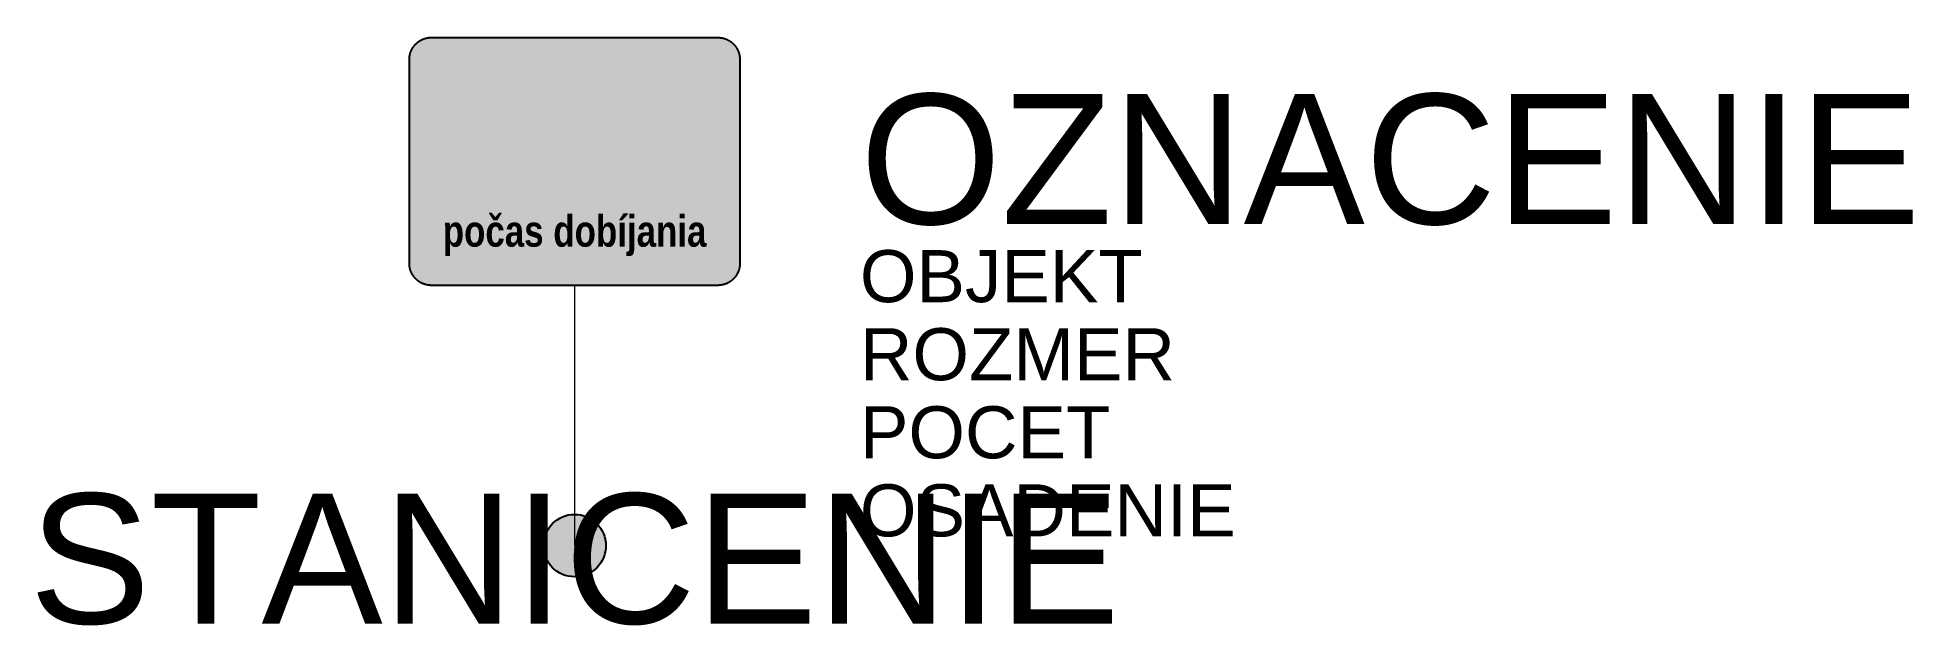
# Model space of a CAD drawing. Header units: metres. Extents: x -10.3 to 25.7, y -1.5 to 9.8.
import ezdxf
from ezdxf.enums import TextEntityAlignment as Align

# ---------------------------------------------------------------- set-up
doc = ezdxf.new("R2010")
doc.units = ezdxf.units.M
doc.layers.get('Defpoints').update_dxf_attribs({"color": 140, "lineweight": 5})
doc.styles.add('DZ', font='arialbd.ttf')
doc.styles.get("Standard").update_dxf_attribs({"font": 'arial.ttf'})

msp = doc.modelspace()

# ---------------------------------------------------------------- texts
at = {"color": 253, "true_color": 0x9b9b9b, "style": 'DZ', "width": 0.8}
msp.add_text('počas dobíjania', height=0.6, dxfattribs=at).set_placement((0, 6.043), align=Align.MIDDLE_CENTER)
msp.add_attdef('OZNACENIE', (5.482, 6.177), '506-110', height=2.5)
msp.add_attdef('STANICENIE', text='', height=2.5).set_placement((0, 1), align=Align.TOP_CENTER)
at = {"layer": 'Defpoints'}
for tag, p, s in [('OBJEKT', (5.482, 4.677), 'Jestvujúci'), ('ROZMER', (5.482, 3.177), '315x420/450x600/562x750'), ('POCET', (5.482, 1.677), ''), ('OSADENIE', (5.482, 0.177), '')]:
    msp.add_attdef(tag, p, s, height=1, dxfattribs=at)

# ---------------------------------------------------------------- hatches: boundary and pattern name
at = {"true_color": 0xf1efea}
msp.add_hatch(color=7, dxfattribs=at).paths.add_polyline_path([(-2.752, 5), (-2.757, 5), (-2.762, 5), (-2.767, 5), (-2.773, 5), (-2.778, 5.001), (-2.783, 5.001), (-2.788, 5.002), (-2.793, 5.002), (-2.799, 5.003), (-2.804, 5.003), (-2.809, 5.004), (-2.814, 5.005), (-2.819, 5.005), (-2.824, 5.006), (-2.83, 5.007), (-2.835, 5.008), (-2.84, 5.009), (-2.845, 5.01), (-2.85, 5.012), (-2.855, 5.013), (-2.86, 5.014), (-2.865, 5.015), (-2.87, 5.017), (-2.875, 5.018), (-2.88, 5.02), (-2.885, 5.021), (-2.89, 5.023), (-2.894, 5.025), (-2.899, 5.027), (-2.904, 5.028), (-2.909, 5.03), (-2.914, 5.032), (-2.918, 5.034), (-2.923, 5.036), (-2.928, 5.038), (-2.933, 5.041), (-2.937, 5.043), (-2.942, 5.045), (-2.946, 5.047), (-2.951, 5.05), (-2.956, 5.052), (-2.96, 5.055), (-2.965, 5.057), (-2.969, 5.06), (-2.973, 5.063), (-2.978, 5.065), (-2.982, 5.068), (-2.987, 5.071), (-2.991, 5.074), (-2.995, 5.077), (-2.999, 5.08), (-3.004, 5.083), (-3.008, 5.086), (-3.012, 5.089), (-3.016, 5.093), (-3.02, 5.096), (-3.024, 5.099), (-3.028, 5.103), (-3.032, 5.106), (-3.036, 5.109), (-3.04, 5.113), (-3.044, 5.117), (-3.047, 5.12), (-3.051, 5.124), (-3.055, 5.128), (-3.058, 5.131), (-3.062, 5.135), (-3.065, 5.139), (-3.069, 5.143), (-3.072, 5.147), (-3.076, 5.151), (-3.079, 5.155), (-3.082, 5.159), (-3.086, 5.163), (-3.089, 5.167), (-3.092, 5.171), (-3.095, 5.176), (-3.098, 5.18), (-3.101, 5.184), (-3.104, 5.188), (-3.107, 5.193), (-3.109, 5.197), (-3.112, 5.201), (-3.115, 5.206), (-3.118, 5.21), (-3.12, 5.215), (-3.123, 5.219), (-3.125, 5.224), (-3.128, 5.229), (-3.13, 5.233), (-3.132, 5.238), (-3.134, 5.242), (-3.137, 5.247), (-3.139, 5.252), (-3.141, 5.256), (-3.143, 5.261), (-3.145, 5.266), (-3.147, 5.271), (-3.148, 5.276), (-3.15, 5.281), (-3.152, 5.285), (-3.154, 5.29), (-3.155, 5.295), (-3.157, 5.3), (-3.158, 5.305), (-3.16, 5.31), (-3.161, 5.315), (-3.162, 5.32), (-3.164, 5.325), (-3.165, 5.33), (-3.166, 5.335), (-3.167, 5.34), (-3.168, 5.345), (-3.169, 5.351), (-3.17, 5.356), (-3.17, 5.361), (-3.171, 5.366), (-3.172, 5.371), (-3.172, 5.376), (-3.173, 5.381), (-3.173, 5.387), (-3.174, 5.392), (-3.174, 5.397), (-3.174, 5.402), (-3.175, 5.408), (-3.175, 5.413), (-3.175, 5.418), (-3.175, 5.423), (-3.175, 9.339), (-3.175, 9.344), (-3.175, 9.35), (-3.175, 9.355), (-3.174, 9.36), (-3.174, 9.365), (-3.174, 9.371), (-3.173, 9.376), (-3.173, 9.381), (-3.172, 9.386), (-3.172, 9.391), (-3.171, 9.397), (-3.17, 9.402), (-3.17, 9.407), (-3.169, 9.412), (-3.168, 9.417), (-3.167, 9.422), (-3.166, 9.427), (-3.165, 9.432), (-3.164, 9.437), (-3.162, 9.442), (-3.161, 9.447), (-3.16, 9.452), (-3.158, 9.457), (-3.157, 9.462), (-3.155, 9.467), (-3.154, 9.472), (-3.152, 9.477), (-3.15, 9.482), (-3.148, 9.487), (-3.147, 9.492), (-3.145, 9.496), (-3.143, 9.501), (-3.141, 9.506), (-3.139, 9.511), (-3.137, 9.515), (-3.134, 9.52), (-3.132, 9.525), (-3.13, 9.529), (-3.128, 9.534), (-3.125, 9.538), (-3.123, 9.543), (-3.12, 9.548), (-3.118, 9.552), (-3.115, 9.556), (-3.112, 9.561), (-3.109, 9.565), (-3.107, 9.57), (-3.104, 9.574), (-3.101, 9.578), (-3.098, 9.583), (-3.095, 9.587), (-3.092, 9.591), (-3.089, 9.595), (-3.086, 9.599), (-3.082, 9.603), (-3.079, 9.607), (-3.076, 9.611), (-3.072, 9.615), (-3.069, 9.619), (-3.065, 9.623), (-3.062, 9.627), (-3.058, 9.631), (-3.055, 9.635), (-3.051, 9.638), (-3.047, 9.642), (-3.044, 9.646), (-3.04, 9.649), (-3.036, 9.653), (-3.032, 9.656), (-3.028, 9.66), (-3.024, 9.663), (-3.02, 9.667), (-3.016, 9.67), (-3.012, 9.673), (-3.008, 9.676), (-3.004, 9.679), (-2.999, 9.682), (-2.995, 9.685), (-2.991, 9.688), (-2.987, 9.691), (-2.982, 9.694), (-2.978, 9.697), (-2.973, 9.7), (-2.969, 9.702), (-2.965, 9.705), (-2.96, 9.708), (-2.956, 9.71), (-2.951, 9.713), (-2.946, 9.715), (-2.942, 9.717), (-2.937, 9.72), (-2.933, 9.722), (-2.928, 9.724), (-2.923, 9.726), (-2.918, 9.728), (-2.914, 9.73), (-2.909, 9.732), (-2.904, 9.734), (-2.899, 9.736), (-2.894, 9.738), (-2.89, 9.739), (-2.885, 9.741), (-2.88, 9.743), (-2.875, 9.744), (-2.87, 9.746), (-2.865, 9.747), (-2.86, 9.748), (-2.855, 9.75), (-2.85, 9.751), (-2.845, 9.752), (-2.84, 9.753), (-2.835, 9.754), (-2.83, 9.755), (-2.824, 9.756), (-2.819, 9.757), (-2.814, 9.758), (-2.809, 9.759), (-2.804, 9.759), (-2.799, 9.76), (-2.793, 9.76), (-2.788, 9.761), (-2.783, 9.761), (-2.778, 9.762), (-2.773, 9.762), (-2.767, 9.762), (-2.762, 9.762), (-2.757, 9.762), (-2.752, 9.762), (2.752, 9.762), (2.757, 9.762), (2.762, 9.762), (2.767, 9.762), (2.773, 9.762), (2.778, 9.762), (2.783, 9.761), (2.788, 9.761), (2.793, 9.76), (2.799, 9.76), (2.804, 9.759), (2.809, 9.759), (2.814, 9.758), (2.819, 9.757), (2.824, 9.756), (2.83, 9.755), (2.835, 9.754), (2.84, 9.753), (2.845, 9.752), (2.85, 9.751), (2.855, 9.75), (2.86, 9.748), (2.865, 9.747), (2.87, 9.746), (2.875, 9.744), (2.88, 9.743), (2.885, 9.741), (2.89, 9.739), (2.894, 9.738), (2.899, 9.736), (2.904, 9.734), (2.909, 9.732), (2.914, 9.73), (2.918, 9.728), (2.923, 9.726), (2.928, 9.724), (2.933, 9.722), (2.937, 9.72), (2.942, 9.717), (2.946, 9.715), (2.951, 9.713), (2.956, 9.71), (2.96, 9.708), (2.965, 9.705), (2.969, 9.702), (2.973, 9.7), (2.978, 9.697), (2.982, 9.694), (2.987, 9.691), (2.991, 9.688), (2.995, 9.685), (2.999, 9.682), (3.003, 9.679), (3.008, 9.676), (3.012, 9.673), (3.016, 9.67), (3.02, 9.667), (3.024, 9.663), (3.028, 9.66), (3.032, 9.656), (3.036, 9.653), (3.04, 9.649), (3.043, 9.646), (3.047, 9.642), (3.051, 9.638), (3.055, 9.635), (3.058, 9.631), (3.062, 9.627), (3.065, 9.623), (3.069, 9.619), (3.072, 9.615), (3.076, 9.611), (3.079, 9.607), (3.082, 9.603), (3.086, 9.599), (3.089, 9.595), (3.092, 9.591), (3.095, 9.587), (3.098, 9.583), (3.101, 9.578), (3.104, 9.574), (3.107, 9.57), (3.109, 9.565), (3.112, 9.561), (3.115, 9.556), (3.118, 9.552), (3.12, 9.548), (3.123, 9.543), (3.125, 9.538), (3.128, 9.534), (3.13, 9.529), (3.132, 9.525), (3.134, 9.52), (3.137, 9.515), (3.139, 9.511), (3.141, 9.506), (3.143, 9.501), (3.145, 9.496), (3.147, 9.492), (3.148, 9.487), (3.15, 9.482), (3.152, 9.477), (3.154, 9.472), (3.155, 9.467), (3.157, 9.462), (3.158, 9.457), (3.16, 9.452), (3.161, 9.447), (3.162, 9.442), (3.163, 9.437), (3.165, 9.432), (3.166, 9.427), (3.167, 9.422), (3.168, 9.417), (3.169, 9.412), (3.17, 9.407), (3.17, 9.402), (3.171, 9.397), (3.172, 9.391), (3.172, 9.386), (3.173, 9.381), (3.173, 9.376), (3.174, 9.371), (3.174, 9.365), (3.174, 9.36), (3.175, 9.355), (3.175, 9.35), (3.175, 9.344), (3.175, 9.339), (3.175, 5.423), (3.175, 5.418), (3.175, 5.413), (3.175, 5.408), (3.174, 5.402), (3.174, 5.397), (3.174, 5.392), (3.173, 5.387), (3.173, 5.381), (3.172, 5.376), (3.172, 5.371), (3.171, 5.366), (3.17, 5.361), (3.17, 5.356), (3.169, 5.351), (3.168, 5.345), (3.167, 5.34), (3.166, 5.335), (3.165, 5.33), (3.163, 5.325), (3.162, 5.32), (3.161, 5.315), (3.16, 5.31), (3.158, 5.305), (3.157, 5.3), (3.155, 5.295), (3.154, 5.29), (3.152, 5.285), (3.15, 5.281), (3.148, 5.276), (3.147, 5.271), (3.145, 5.266), (3.143, 5.261), (3.141, 5.256), (3.139, 5.252), (3.137, 5.247), (3.134, 5.242), (3.132, 5.238), (3.13, 5.233), (3.128, 5.229), (3.125, 5.224), (3.123, 5.219), (3.12, 5.215), (3.118, 5.21), (3.115, 5.206), (3.112, 5.201), (3.109, 5.197), (3.107, 5.193), (3.104, 5.188), (3.101, 5.184), (3.098, 5.18), (3.095, 5.176), (3.092, 5.171), (3.089, 5.167), (3.086, 5.163), (3.082, 5.159), (3.079, 5.155), (3.076, 5.151), (3.072, 5.147), (3.069, 5.143), (3.065, 5.139), (3.062, 5.135), (3.058, 5.131), (3.055, 5.128), (3.051, 5.124), (3.047, 5.12), (3.043, 5.117), (3.04, 5.113), (3.036, 5.109), (3.032, 5.106), (3.028, 5.103), (3.024, 5.099), (3.02, 5.096), (3.016, 5.093), (3.012, 5.089), (3.008, 5.086), (3.003, 5.083), (2.999, 5.08), (2.995, 5.077), (2.991, 5.074), (2.987, 5.071), (2.982, 5.068), (2.978, 5.065), (2.973, 5.063), (2.969, 5.06), (2.965, 5.057), (2.96, 5.055), (2.956, 5.052), (2.951, 5.05), (2.946, 5.047), (2.942, 5.045), (2.937, 5.043), (2.933, 5.041), (2.928, 5.038), (2.923, 5.036), (2.918, 5.034), (2.914, 5.032), (2.909, 5.03), (2.904, 5.028), (2.899, 5.027), (2.894, 5.025), (2.89, 5.023), (2.885, 5.021), (2.88, 5.02), (2.875, 5.018), (2.87, 5.017), (2.865, 5.015), (2.86, 5.014), (2.855, 5.013), (2.85, 5.012), (2.845, 5.01), (2.84, 5.009), (2.835, 5.008), (2.83, 5.007), (2.824, 5.006), (2.819, 5.005), (2.814, 5.005), (2.809, 5.004), (2.804, 5.003), (2.799, 5.003), (2.793, 5.002), (2.788, 5.002), (2.783, 5.001), (2.778, 5.001), (2.773, 5), (2.767, 5), (2.762, 5), (2.757, 5), (2.752, 5)])
at = {"true_color": 0x9b9b9b}
h = msp.add_hatch(color=253, dxfattribs=at)
h.paths.add_polyline_path([(-2.752, 5.106), (-2.76, 5.106), (-2.768, 5.106), (-2.776, 5.107), (-2.784, 5.107), (-2.792, 5.108), (-2.8, 5.109), (-2.808, 5.111), (-2.816, 5.112), (-2.823, 5.114), (-2.831, 5.116), (-2.839, 5.118), (-2.846, 5.12), (-2.854, 5.122), (-2.861, 5.125), (-2.868, 5.128), (-2.875, 5.131), (-2.882, 5.134), (-2.889, 5.137), (-2.896, 5.141), (-2.903, 5.144), (-2.91, 5.148), (-2.916, 5.152), (-2.923, 5.156), (-2.929, 5.16), (-2.935, 5.164), (-2.942, 5.169), (-2.948, 5.174), (-2.954, 5.178), (-2.959, 5.183), (-2.965, 5.188), (-2.971, 5.193), (-2.976, 5.199), (-2.981, 5.204), (-2.987, 5.21), (-2.992, 5.215), (-2.997, 5.221), (-3.001, 5.227), (-3.006, 5.233), (-3.011, 5.239), (-3.015, 5.246), (-3.019, 5.252), (-3.023, 5.259), (-3.027, 5.265), (-3.031, 5.272), (-3.034, 5.279), (-3.038, 5.286), (-3.041, 5.293), (-3.044, 5.3), (-3.047, 5.307), (-3.05, 5.314), (-3.053, 5.321), (-3.055, 5.329), (-3.057, 5.336), (-3.059, 5.344), (-3.061, 5.352), (-3.063, 5.359), (-3.064, 5.367), (-3.066, 5.375), (-3.067, 5.383), (-3.068, 5.391), (-3.068, 5.399), (-3.069, 5.407), (-3.069, 5.415), (-3.069, 5.423), (-3.069, 9.339), (-3.069, 9.347), (-3.069, 9.355), (-3.068, 9.364), (-3.068, 9.372), (-3.067, 9.38), (-3.066, 9.388), (-3.064, 9.395), (-3.063, 9.403), (-3.061, 9.411), (-3.059, 9.418), (-3.057, 9.426), (-3.055, 9.434), (-3.053, 9.441), (-3.05, 9.448), (-3.047, 9.456), (-3.044, 9.463), (-3.041, 9.47), (-3.038, 9.477), (-3.034, 9.484), (-3.031, 9.49), (-3.027, 9.497), (-3.023, 9.504), (-3.019, 9.51), (-3.015, 9.517), (-3.011, 9.523), (-3.006, 9.529), (-3.001, 9.535), (-2.997, 9.541), (-2.992, 9.547), (-2.987, 9.553), (-2.981, 9.558), (-2.976, 9.564), (-2.971, 9.569), (-2.965, 9.574), (-2.959, 9.579), (-2.954, 9.584), (-2.948, 9.589), (-2.942, 9.594), (-2.935, 9.598), (-2.929, 9.602), (-2.923, 9.607), (-2.916, 9.611), (-2.91, 9.615), (-2.903, 9.618), (-2.896, 9.622), (-2.889, 9.625), (-2.882, 9.629), (-2.875, 9.632), (-2.868, 9.635), (-2.861, 9.637), (-2.854, 9.64), (-2.846, 9.642), (-2.839, 9.645), (-2.831, 9.647), (-2.823, 9.649), (-2.816, 9.65), (-2.808, 9.652), (-2.8, 9.653), (-2.792, 9.654), (-2.784, 9.655), (-2.776, 9.656), (-2.768, 9.656), (-2.76, 9.657), (-2.752, 9.657), (2.752, 9.657), (2.76, 9.657), (2.768, 9.656), (2.776, 9.656), (2.784, 9.655), (2.792, 9.654), (2.8, 9.653), (2.808, 9.652), (2.816, 9.65), (2.823, 9.649), (2.831, 9.647), (2.839, 9.645), (2.846, 9.642), (2.853, 9.64), (2.861, 9.637), (2.868, 9.635), (2.875, 9.632), (2.882, 9.629), (2.889, 9.625), (2.896, 9.622), (2.903, 9.618), (2.91, 9.615), (2.916, 9.611), (2.923, 9.607), (2.929, 9.602), (2.935, 9.598), (2.942, 9.594), (2.948, 9.589), (2.954, 9.584), (2.959, 9.579), (2.965, 9.574), (2.971, 9.569), (2.976, 9.564), (2.981, 9.558), (2.987, 9.553), (2.992, 9.547), (2.997, 9.541), (3.001, 9.535), (3.006, 9.529), (3.011, 9.523), (3.015, 9.517), (3.019, 9.51), (3.023, 9.504), (3.027, 9.497), (3.031, 9.49), (3.034, 9.484), (3.038, 9.477), (3.041, 9.47), (3.044, 9.463), (3.047, 9.456), (3.05, 9.448), (3.052, 9.441), (3.055, 9.434), (3.057, 9.426), (3.059, 9.418), (3.061, 9.411), (3.063, 9.403), (3.064, 9.395), (3.066, 9.388), (3.067, 9.38), (3.068, 9.372), (3.068, 9.364), (3.069, 9.355), (3.069, 9.347), (3.069, 9.339), (3.069, 5.423), (3.069, 5.415), (3.069, 5.407), (3.068, 5.399), (3.068, 5.391), (3.067, 5.383), (3.066, 5.375), (3.064, 5.367), (3.063, 5.359), (3.061, 5.352), (3.059, 5.344), (3.057, 5.336), (3.055, 5.329), (3.052, 5.321), (3.05, 5.314), (3.047, 5.307), (3.044, 5.3), (3.041, 5.293), (3.038, 5.286), (3.034, 5.279), (3.031, 5.272), (3.027, 5.265), (3.023, 5.259), (3.019, 5.252), (3.015, 5.246), (3.011, 5.239), (3.006, 5.233), (3.001, 5.227), (2.997, 5.221), (2.992, 5.215), (2.987, 5.21), (2.981, 5.204), (2.976, 5.199), (2.971, 5.193), (2.965, 5.188), (2.959, 5.183), (2.954, 5.178), (2.948, 5.174), (2.942, 5.169), (2.935, 5.164), (2.929, 5.16), (2.923, 5.156), (2.916, 5.152), (2.91, 5.148), (2.903, 5.144), (2.896, 5.141), (2.889, 5.137), (2.882, 5.134), (2.875, 5.131), (2.868, 5.128), (2.861, 5.125), (2.853, 5.122), (2.846, 5.12), (2.839, 5.118), (2.831, 5.116), (2.823, 5.114), (2.816, 5.112), (2.808, 5.111), (2.8, 5.109), (2.792, 5.108), (2.784, 5.107), (2.776, 5.107), (2.768, 5.106), (2.76, 5.106), (2.752, 5.106)])
h.paths.add_polyline_path([(-2.752, 5.265), (-2.756, 5.265), (-2.76, 5.265), (-2.764, 5.265), (-2.768, 5.265), (-2.772, 5.266), (-2.776, 5.266), (-2.78, 5.267), (-2.784, 5.268), (-2.788, 5.269), (-2.791, 5.27), (-2.795, 5.271), (-2.799, 5.272), (-2.803, 5.273), (-2.806, 5.274), (-2.81, 5.276), (-2.813, 5.277), (-2.817, 5.279), (-2.82, 5.28), (-2.824, 5.282), (-2.827, 5.284), (-2.831, 5.286), (-2.834, 5.288), (-2.837, 5.29), (-2.84, 5.292), (-2.844, 5.294), (-2.847, 5.296), (-2.85, 5.298), (-2.853, 5.301), (-2.856, 5.303), (-2.858, 5.306), (-2.861, 5.308), (-2.864, 5.311), (-2.867, 5.314), (-2.869, 5.317), (-2.872, 5.319), (-2.874, 5.322), (-2.877, 5.325), (-2.879, 5.328), (-2.881, 5.331), (-2.883, 5.335), (-2.885, 5.338), (-2.887, 5.341), (-2.889, 5.344), (-2.891, 5.348), (-2.893, 5.351), (-2.895, 5.354), (-2.896, 5.358), (-2.898, 5.361), (-2.899, 5.365), (-2.901, 5.369), (-2.902, 5.372), (-2.903, 5.376), (-2.904, 5.38), (-2.905, 5.384), (-2.906, 5.387), (-2.907, 5.391), (-2.908, 5.395), (-2.909, 5.399), (-2.909, 5.403), (-2.91, 5.407), (-2.91, 5.411), (-2.91, 5.415), (-2.91, 5.419), (-2.91, 5.423), (-2.91, 9.339), (-2.91, 9.343), (-2.91, 9.347), (-2.91, 9.351), (-2.91, 9.355), (-2.909, 9.359), (-2.909, 9.363), (-2.908, 9.367), (-2.907, 9.371), (-2.906, 9.375), (-2.905, 9.379), (-2.904, 9.383), (-2.903, 9.386), (-2.902, 9.39), (-2.901, 9.394), (-2.899, 9.397), (-2.898, 9.401), (-2.896, 9.404), (-2.895, 9.408), (-2.893, 9.411), (-2.891, 9.415), (-2.889, 9.418), (-2.887, 9.421), (-2.885, 9.425), (-2.883, 9.428), (-2.881, 9.431), (-2.879, 9.434), (-2.877, 9.437), (-2.874, 9.44), (-2.872, 9.443), (-2.869, 9.446), (-2.867, 9.449), (-2.864, 9.451), (-2.861, 9.454), (-2.858, 9.457), (-2.856, 9.459), (-2.853, 9.462), (-2.85, 9.464), (-2.847, 9.466), (-2.844, 9.469), (-2.84, 9.471), (-2.837, 9.473), (-2.834, 9.475), (-2.831, 9.477), (-2.827, 9.479), (-2.824, 9.48), (-2.82, 9.482), (-2.817, 9.484), (-2.813, 9.485), (-2.81, 9.487), (-2.806, 9.488), (-2.803, 9.49), (-2.799, 9.491), (-2.795, 9.492), (-2.791, 9.493), (-2.788, 9.494), (-2.784, 9.495), (-2.78, 9.495), (-2.776, 9.496), (-2.772, 9.497), (-2.768, 9.497), (-2.764, 9.497), (-2.76, 9.498), (-2.756, 9.498), (-2.752, 9.498), (2.752, 9.498), (2.756, 9.498), (2.76, 9.498), (2.764, 9.497), (2.768, 9.497), (2.772, 9.497), (2.776, 9.496), (2.78, 9.495), (2.784, 9.495), (2.787, 9.494), (2.791, 9.493), (2.795, 9.492), (2.799, 9.491), (2.803, 9.49), (2.806, 9.488), (2.81, 9.487), (2.813, 9.485), (2.817, 9.484), (2.82, 9.482), (2.824, 9.48), (2.827, 9.479), (2.831, 9.477), (2.834, 9.475), (2.837, 9.473), (2.84, 9.471), (2.844, 9.469), (2.847, 9.466), (2.85, 9.464), (2.853, 9.462), (2.856, 9.459), (2.858, 9.457), (2.861, 9.454), (2.864, 9.451), (2.867, 9.449), (2.869, 9.446), (2.872, 9.443), (2.874, 9.44), (2.877, 9.437), (2.879, 9.434), (2.881, 9.431), (2.883, 9.428), (2.885, 9.425), (2.887, 9.421), (2.889, 9.418), (2.891, 9.415), (2.893, 9.411), (2.895, 9.408), (2.896, 9.404), (2.898, 9.401), (2.899, 9.397), (2.901, 9.394), (2.902, 9.39), (2.903, 9.386), (2.904, 9.383), (2.905, 9.379), (2.906, 9.375), (2.907, 9.371), (2.908, 9.367), (2.909, 9.363), (2.909, 9.359), (2.91, 9.355), (2.91, 9.351), (2.91, 9.347), (2.91, 9.343), (2.91, 9.339), (2.91, 5.423), (2.91, 5.419), (2.91, 5.415), (2.91, 5.411), (2.91, 5.407), (2.909, 5.403), (2.909, 5.399), (2.908, 5.395), (2.907, 5.391), (2.906, 5.387), (2.905, 5.384), (2.904, 5.38), (2.903, 5.376), (2.902, 5.372), (2.901, 5.369), (2.899, 5.365), (2.898, 5.361), (2.896, 5.358), (2.895, 5.354), (2.893, 5.351), (2.891, 5.348), (2.889, 5.344), (2.887, 5.341), (2.885, 5.338), (2.883, 5.335), (2.881, 5.331), (2.879, 5.328), (2.877, 5.325), (2.874, 5.322), (2.872, 5.319), (2.869, 5.317), (2.867, 5.314), (2.864, 5.311), (2.861, 5.308), (2.858, 5.306), (2.856, 5.303), (2.853, 5.301), (2.85, 5.298), (2.847, 5.296), (2.844, 5.294), (2.84, 5.292), (2.837, 5.29), (2.834, 5.288), (2.831, 5.286), (2.827, 5.284), (2.824, 5.282), (2.82, 5.28), (2.817, 5.279), (2.813, 5.277), (2.81, 5.276), (2.806, 5.274), (2.803, 5.273), (2.799, 5.272), (2.795, 5.271), (2.791, 5.27), (2.787, 5.269), (2.784, 5.268), (2.78, 5.267), (2.776, 5.266), (2.772, 5.266), (2.768, 5.265), (2.764, 5.265), (2.76, 5.265), (2.756, 5.265), (2.752, 5.265)], flags=16)
h = msp.add_hatch(color=253, dxfattribs=at)
h.paths.add_polyline_path([(-1.64, 7.818), (-1.64, 7.82), (-1.64, 7.822), (-1.64, 7.824), (-1.64, 7.826), (-1.64, 7.828), (-1.64, 7.83), (-1.64, 7.832), (-1.64, 7.834), (-1.64, 7.836), (-1.639, 7.838), (-1.639, 7.84), (-1.639, 7.842), (-1.639, 7.844), (-1.638, 7.846), (-1.638, 7.848), (-1.638, 7.85), (-1.638, 7.852), (-1.637, 7.854), (-1.637, 7.856), (-1.636, 7.857), (-1.636, 7.859), (-1.636, 7.861), (-1.635, 7.863), (-1.635, 7.865), (-1.634, 7.867), (-1.634, 7.869), (-1.633, 7.871), (-1.633, 7.873), (-1.632, 7.875), (-1.631, 7.877), (-1.631, 7.879), (-1.63, 7.881), (-1.63, 7.882), (-1.629, 7.884), (-1.628, 7.886), (-1.628, 7.888), (-1.627, 7.89), (-1.626, 7.892), (-1.625, 7.894), (-1.625, 7.895), (-1.624, 7.897), (-1.623, 7.899), (-1.622, 7.901), (-1.621, 7.903), (-1.62, 7.904), (-1.62, 7.906), (-1.619, 7.908), (-1.618, 7.91), (-1.617, 7.912), (-1.616, 7.913), (-1.615, 7.915), (-1.614, 7.917), (-1.613, 7.919), (-1.612, 7.92), (-1.611, 7.922), (-1.61, 7.924), (-1.609, 7.925), (-1.608, 7.927), (-1.607, 7.929), (-1.605, 7.93), (-1.604, 7.932), (-1.603, 7.934), (-1.602, 7.935), (-1.601, 7.937), (-1.561, 7.99), (-1.56, 7.992), (-1.558, 7.993), (-1.557, 7.995), (-1.556, 7.997), (-1.555, 7.998), (-1.553, 8), (-1.552, 8.002), (-1.551, 8.004), (-1.55, 8.006), (-1.548, 8.007), (-1.547, 8.009), (-1.546, 8.011), (-1.545, 8.013), (-1.543, 8.014), (-1.542, 8.016), (-1.541, 8.018), (-1.54, 8.02), (-1.539, 8.022), (-1.537, 8.024), (-1.536, 8.025), (-1.535, 8.027), (-1.534, 8.029), (-1.533, 8.031), (-1.532, 8.033), (-1.531, 8.035), (-1.529, 8.036), (-1.528, 8.038), (-1.527, 8.04), (-1.526, 8.042), (-1.525, 8.044), (-1.524, 8.046), (-1.523, 8.048), (-1.522, 8.049), (-1.521, 8.051), (-1.52, 8.053), (-1.518, 8.055), (-1.517, 8.057), (-1.516, 8.059), (-1.515, 8.061), (-1.514, 8.063), (-1.513, 8.065), (-1.512, 8.066), (-1.511, 8.068), (-1.51, 8.07), (-1.509, 8.072), (-1.508, 8.074), (-1.507, 8.076), (-1.506, 8.078), (-1.505, 8.08), (-1.504, 8.082), (-1.503, 8.084), (-1.502, 8.086), (-1.501, 8.088), (-1.5, 8.09), (-1.5, 8.092), (-1.499, 8.094), (-1.498, 8.096), (-1.497, 8.098), (-1.496, 8.1), (-1.495, 8.101), (-1.494, 8.103), (-1.493, 8.105), (-1.492, 8.107), (-1.491, 8.109), (-1.23, 8.711), (-1.229, 8.713), (-1.227, 8.716), (-1.226, 8.719), (-1.224, 8.722), (-1.223, 8.724), (-1.222, 8.727), (-1.22, 8.73), (-1.218, 8.732), (-1.217, 8.735), (-1.215, 8.737), (-1.213, 8.74), (-1.212, 8.742), (-1.21, 8.745), (-1.208, 8.747), (-1.206, 8.749), (-1.204, 8.752), (-1.202, 8.754), (-1.2, 8.756), (-1.198, 8.758), (-1.196, 8.76), (-1.194, 8.762), (-1.192, 8.765), (-1.19, 8.767), (-1.188, 8.769), (-1.185, 8.771), (-1.183, 8.772), (-1.181, 8.774), (-1.179, 8.776), (-1.176, 8.778), (-1.174, 8.78), (-1.171, 8.781), (-1.169, 8.783), (-1.166, 8.784), (-1.164, 8.786), (-1.161, 8.788), (-1.159, 8.789), (-1.156, 8.79), (-1.154, 8.792), (-1.151, 8.793), (-1.148, 8.794), (-1.145, 8.796), (-1.143, 8.797), (-1.14, 8.798), (-1.137, 8.799), (-1.134, 8.8), (-1.132, 8.801), (-1.129, 8.802), (-1.126, 8.803), (-1.123, 8.804), (-1.12, 8.805), (-1.117, 8.805), (-1.114, 8.806), (-1.111, 8.807), (-1.108, 8.807), (-1.106, 8.808), (-1.103, 8.808), (-1.1, 8.809), (-1.097, 8.809), (-1.093, 8.809), (-1.09, 8.81), (-1.087, 8.81), (-1.084, 8.81), (-1.081, 8.81), (-1.078, 8.81), (0.575, 8.81), (0.579, 8.81), (0.582, 8.81), (0.585, 8.81), (0.588, 8.81), (0.591, 8.809), (0.594, 8.809), (0.597, 8.809), (0.6, 8.808), (0.603, 8.808), (0.606, 8.807), (0.609, 8.807), (0.612, 8.806), (0.615, 8.805), (0.617, 8.805), (0.62, 8.804), (0.623, 8.803), (0.626, 8.802), (0.629, 8.801), (0.632, 8.8), (0.635, 8.799), (0.637, 8.798), (0.64, 8.797), (0.643, 8.796), (0.645, 8.794), (0.648, 8.793), (0.651, 8.792), (0.653, 8.79), (0.656, 8.789), (0.659, 8.788), (0.661, 8.786), (0.664, 8.784), (0.666, 8.783), (0.669, 8.781), (0.671, 8.78), (0.673, 8.778), (0.676, 8.776), (0.678, 8.774), (0.68, 8.772), (0.683, 8.771), (0.685, 8.769), (0.687, 8.767), (0.689, 8.765), (0.691, 8.762), (0.694, 8.76), (0.696, 8.758), (0.698, 8.756), (0.7, 8.754), (0.702, 8.752), (0.703, 8.749), (0.705, 8.747), (0.707, 8.745), (0.709, 8.742), (0.711, 8.74), (0.712, 8.737), (0.714, 8.735), (0.716, 8.732), (0.717, 8.73), (0.719, 8.727), (0.72, 8.724), (0.722, 8.722), (0.723, 8.719), (0.725, 8.716), (0.726, 8.713), (0.727, 8.711), (0.989, 8.109), (0.99, 8.107), (0.99, 8.105), (0.991, 8.103), (0.992, 8.101), (0.993, 8.1), (0.994, 8.098), (0.995, 8.096), (0.996, 8.094), (0.997, 8.092), (0.998, 8.09), (0.999, 8.088), (1, 8.086), (1.001, 8.084), (1.001, 8.082), (1.002, 8.08), (1.003, 8.078), (1.004, 8.076), (1.005, 8.074), (1.006, 8.072), (1.007, 8.07), (1.008, 8.068), (1.009, 8.066), (1.01, 8.065), (1.012, 8.063), (1.013, 8.061), (1.014, 8.059), (1.015, 8.057), (1.016, 8.055), (1.017, 8.053), (1.018, 8.051), (1.019, 8.049), (1.02, 8.048), (1.021, 8.046), (1.022, 8.044), (1.023, 8.042), (1.024, 8.04), (1.026, 8.038), (1.027, 8.036), (1.028, 8.035), (1.029, 8.033), (1.03, 8.031), (1.031, 8.029), (1.032, 8.027), (1.034, 8.025), (1.035, 8.024), (1.036, 8.022), (1.037, 8.02), (1.038, 8.018), (1.04, 8.016), (1.041, 8.014), (1.042, 8.013), (1.043, 8.011), (1.044, 8.009), (1.046, 8.007), (1.047, 8.006), (1.048, 8.004), (1.049, 8.002), (1.051, 8), (1.052, 7.998), (1.053, 7.997), (1.054, 7.995), (1.056, 7.993), (1.057, 7.992), (1.058, 7.99), (1.098, 7.937), (1.099, 7.935), (1.1, 7.934), (1.102, 7.932), (1.103, 7.93), (1.104, 7.929), (1.105, 7.927), (1.106, 7.925), (1.107, 7.924), (1.108, 7.922), (1.109, 7.92), (1.11, 7.919), (1.111, 7.917), (1.112, 7.915), (1.113, 7.913), (1.114, 7.912), (1.115, 7.91), (1.116, 7.908), (1.117, 7.906), (1.118, 7.904), (1.119, 7.903), (1.119, 7.901), (1.12, 7.899), (1.121, 7.897), (1.122, 7.895), (1.123, 7.894), (1.123, 7.892), (1.124, 7.89), (1.125, 7.888), (1.126, 7.886), (1.126, 7.884), (1.127, 7.882), (1.128, 7.881), (1.128, 7.879), (1.129, 7.877), (1.129, 7.875), (1.13, 7.873), (1.13, 7.871), (1.131, 7.869), (1.131, 7.867), (1.132, 7.865), (1.132, 7.863), (1.133, 7.861), (1.133, 7.859), (1.134, 7.857), (1.134, 7.856), (1.134, 7.854), (1.135, 7.852), (1.135, 7.85), (1.135, 7.848), (1.136, 7.846), (1.136, 7.844), (1.136, 7.842), (1.136, 7.84), (1.137, 7.838), (1.137, 7.836), (1.137, 7.834), (1.137, 7.832), (1.137, 7.83), (1.137, 7.828), (1.138, 7.826), (1.138, 7.824), (1.138, 7.822), (1.138, 7.82), (1.138, 7.818), (1.138, 7.553), (1.143, 7.553), (1.148, 7.553), (1.153, 7.554), (1.158, 7.554), (1.163, 7.555), (1.168, 7.556), (1.173, 7.556), (1.178, 7.557), (1.182, 7.558), (1.187, 7.559), (1.192, 7.561), (1.197, 7.562), (1.201, 7.564), (1.206, 7.565), (1.21, 7.567), (1.215, 7.569), (1.219, 7.571), (1.224, 7.573), (1.228, 7.575), (1.232, 7.577), (1.236, 7.58), (1.241, 7.582), (1.245, 7.584), (1.249, 7.587), (1.253, 7.59), (1.256, 7.593), (1.26, 7.596), (1.264, 7.598), (1.268, 7.602), (1.271, 7.605), (1.275, 7.608), (1.278, 7.611), (1.281, 7.615), (1.285, 7.618), (1.288, 7.622), (1.291, 7.625), (1.294, 7.629), (1.297, 7.633), (1.3, 7.637), (1.302, 7.641), (1.305, 7.645), (1.307, 7.649), (1.31, 7.653), (1.312, 7.657), (1.314, 7.661), (1.317, 7.666), (1.319, 7.67), (1.321, 7.674), (1.322, 7.679), (1.324, 7.683), (1.326, 7.688), (1.327, 7.693), (1.329, 7.697), (1.33, 7.702), (1.331, 7.707), (1.332, 7.712), (1.333, 7.717), (1.334, 7.721), (1.335, 7.726), (1.335, 7.731), (1.336, 7.736), (1.336, 7.741), (1.336, 7.747), (1.336, 7.752), (1.336, 7.95), (1.336, 7.957), (1.336, 7.964), (1.337, 7.97), (1.337, 7.977), (1.338, 7.984), (1.339, 7.99), (1.34, 7.997), (1.341, 8.003), (1.343, 8.01), (1.344, 8.016), (1.346, 8.022), (1.348, 8.029), (1.35, 8.035), (1.352, 8.041), (1.354, 8.047), (1.357, 8.053), (1.359, 8.059), (1.362, 8.065), (1.365, 8.07), (1.368, 8.076), (1.371, 8.082), (1.374, 8.087), (1.378, 8.093), (1.381, 8.098), (1.385, 8.103), (1.389, 8.108), (1.393, 8.113), (1.397, 8.118), (1.401, 8.123), (1.405, 8.128), (1.409, 8.133), (1.414, 8.137), (1.418, 8.142), (1.423, 8.146), (1.428, 8.15), (1.432, 8.154), (1.437, 8.158), (1.442, 8.162), (1.448, 8.166), (1.453, 8.169), (1.458, 8.173), (1.463, 8.176), (1.469, 8.18), (1.475, 8.183), (1.48, 8.186), (1.486, 8.189), (1.492, 8.191), (1.498, 8.194), (1.504, 8.196), (1.51, 8.199), (1.516, 8.201), (1.522, 8.203), (1.528, 8.205), (1.535, 8.206), (1.541, 8.208), (1.547, 8.209), (1.554, 8.211), (1.56, 8.212), (1.567, 8.213), (1.574, 8.213), (1.58, 8.214), (1.587, 8.214), (1.594, 8.215), (1.601, 8.215), (1.604, 8.215), (1.608, 8.215), (1.611, 8.215), (1.614, 8.215), (1.618, 8.216), (1.621, 8.216), (1.624, 8.217), (1.627, 8.217), (1.631, 8.218), (1.634, 8.219), (1.637, 8.22), (1.64, 8.221), (1.643, 8.222), (1.646, 8.223), (1.649, 8.224), (1.652, 8.225), (1.655, 8.226), (1.658, 8.228), (1.661, 8.229), (1.664, 8.231), (1.667, 8.232), (1.669, 8.234), (1.672, 8.236), (1.675, 8.237), (1.677, 8.239), (1.68, 8.241), (1.682, 8.243), (1.685, 8.245), (1.687, 8.247), (1.69, 8.249), (1.692, 8.251), (1.694, 8.253), (1.697, 8.256), (1.699, 8.258), (1.701, 8.26), (1.703, 8.263), (1.705, 8.265), (1.707, 8.268), (1.709, 8.27), (1.71, 8.273), (1.712, 8.276), (1.714, 8.278), (1.715, 8.281), (1.717, 8.284), (1.719, 8.287), (1.72, 8.29), (1.721, 8.293), (1.723, 8.295), (1.724, 8.298), (1.725, 8.301), (1.726, 8.304), (1.727, 8.308), (1.728, 8.311), (1.729, 8.314), (1.73, 8.317), (1.73, 8.32), (1.731, 8.324), (1.731, 8.327), (1.732, 8.33), (1.732, 8.333), (1.733, 8.337), (1.733, 8.34), (1.733, 8.344), (1.733, 8.347), (1.733, 8.545), (1.728, 8.547), (1.722, 8.548), (1.717, 8.55), (1.712, 8.552), (1.706, 8.554), (1.701, 8.556), (1.696, 8.558), (1.691, 8.56), (1.686, 8.562), (1.681, 8.565), (1.676, 8.567), (1.671, 8.57), (1.667, 8.573), (1.662, 8.575), (1.657, 8.578), (1.653, 8.581), (1.648, 8.584), (1.644, 8.587), (1.64, 8.591), (1.635, 8.594), (1.631, 8.597), (1.627, 8.601), (1.623, 8.604), (1.619, 8.608), (1.615, 8.612), (1.611, 8.615), (1.607, 8.619), (1.604, 8.623), (1.6, 8.627), (1.597, 8.631), (1.593, 8.635), (1.59, 8.64), (1.587, 8.644), (1.584, 8.648), (1.581, 8.652), (1.578, 8.657), (1.575, 8.661), (1.572, 8.666), (1.569, 8.671), (1.567, 8.675), (1.564, 8.68), (1.562, 8.685), (1.559, 8.69), (1.557, 8.695), (1.555, 8.7), (1.553, 8.705), (1.551, 8.71), (1.549, 8.715), (1.547, 8.72), (1.546, 8.725), (1.544, 8.73), (1.543, 8.736), (1.542, 8.741), (1.54, 8.746), (1.539, 8.752), (1.538, 8.757), (1.537, 8.763), (1.537, 8.768), (1.536, 8.774), (1.536, 8.779), (1.535, 8.785), (1.535, 8.79), (1.535, 8.796), (1.535, 8.802), (1.535, 9.042), (1.617, 9.042), (1.617, 9.29), (1.617, 9.291), (1.617, 9.292), (1.617, 9.293), (1.617, 9.295), (1.618, 9.296), (1.618, 9.297), (1.618, 9.298), (1.618, 9.3), (1.618, 9.301), (1.619, 9.302), (1.619, 9.303), (1.619, 9.304), (1.62, 9.305), (1.62, 9.307), (1.621, 9.308), (1.621, 9.309), (1.622, 9.31), (1.622, 9.311), (1.623, 9.312), (1.623, 9.313), (1.624, 9.314), (1.624, 9.315), (1.625, 9.316), (1.626, 9.317), (1.626, 9.318), (1.627, 9.319), (1.628, 9.32), (1.629, 9.321), (1.629, 9.322), (1.63, 9.323), (1.631, 9.324), (1.632, 9.325), (1.633, 9.325), (1.633, 9.326), (1.634, 9.327), (1.635, 9.328), (1.636, 9.329), (1.637, 9.329), (1.638, 9.33), (1.639, 9.331), (1.64, 9.331), (1.641, 9.332), (1.642, 9.333), (1.643, 9.333), (1.644, 9.334), (1.645, 9.334), (1.646, 9.335), (1.648, 9.335), (1.649, 9.336), (1.65, 9.336), (1.651, 9.337), (1.652, 9.337), (1.653, 9.337), (1.654, 9.338), (1.656, 9.338), (1.657, 9.338), (1.658, 9.338), (1.659, 9.339), (1.661, 9.339), (1.662, 9.339), (1.663, 9.339), (1.664, 9.339), (1.666, 9.339), (1.667, 9.339), (1.668, 9.339), (1.669, 9.339), (1.671, 9.339), (1.672, 9.339), (1.673, 9.339), (1.674, 9.339), (1.676, 9.338), (1.677, 9.338), (1.678, 9.338), (1.679, 9.338), (1.68, 9.337), (1.682, 9.337), (1.683, 9.337), (1.684, 9.336), (1.685, 9.336), (1.686, 9.335), (1.687, 9.335), (1.688, 9.334), (1.689, 9.334), (1.69, 9.333), (1.692, 9.333), (1.693, 9.332), (1.694, 9.331), (1.695, 9.331), (1.696, 9.33), (1.697, 9.329), (1.698, 9.329), (1.698, 9.328), (1.699, 9.327), (1.7, 9.326), (1.701, 9.325), (1.702, 9.325), (1.703, 9.324), (1.704, 9.323), (1.704, 9.322), (1.705, 9.321), (1.706, 9.32), (1.707, 9.319), (1.707, 9.318), (1.708, 9.317), (1.709, 9.316), (1.709, 9.315), (1.71, 9.314), (1.71, 9.313), (1.711, 9.312), (1.712, 9.311), (1.712, 9.31), (1.713, 9.309), (1.713, 9.308), (1.713, 9.307), (1.714, 9.305), (1.714, 9.304), (1.715, 9.303), (1.715, 9.302), (1.715, 9.301), (1.715, 9.3), (1.716, 9.298), (1.716, 9.297), (1.716, 9.296), (1.716, 9.295), (1.716, 9.293), (1.716, 9.292), (1.716, 9.291), (1.716, 9.29), (1.717, 9.042), (1.882, 9.042), (1.882, 9.29), (1.882, 9.291), (1.882, 9.292), (1.882, 9.293), (1.882, 9.295), (1.882, 9.296), (1.882, 9.297), (1.883, 9.298), (1.883, 9.3), (1.883, 9.301), (1.883, 9.302), (1.884, 9.303), (1.884, 9.304), (1.884, 9.305), (1.885, 9.307), (1.885, 9.308), (1.886, 9.309), (1.886, 9.31), (1.887, 9.311), (1.887, 9.312), (1.888, 9.313), (1.888, 9.314), (1.889, 9.315), (1.89, 9.316), (1.89, 9.317), (1.891, 9.318), (1.892, 9.319), (1.892, 9.32), (1.893, 9.321), (1.894, 9.322), (1.895, 9.323), (1.896, 9.324), (1.896, 9.325), (1.897, 9.325), (1.898, 9.326), (1.899, 9.327), (1.9, 9.328), (1.901, 9.329), (1.902, 9.329), (1.903, 9.33), (1.904, 9.331), (1.905, 9.331), (1.906, 9.332), (1.907, 9.333), (1.908, 9.333), (1.909, 9.334), (1.91, 9.334), (1.911, 9.335), (1.912, 9.335), (1.913, 9.336), (1.914, 9.336), (1.916, 9.337), (1.917, 9.337), (1.918, 9.337), (1.919, 9.338), (1.92, 9.338), (1.921, 9.338), (1.923, 9.338), (1.924, 9.339), (1.925, 9.339), (1.926, 9.339), (1.928, 9.339), (1.929, 9.339), (1.93, 9.339), (1.931, 9.339), (1.933, 9.339), (1.934, 9.339), (1.935, 9.339), (1.937, 9.339), (1.938, 9.339), (1.939, 9.339), (1.94, 9.338), (1.941, 9.338), (1.943, 9.338), (1.944, 9.338), (1.945, 9.337), (1.946, 9.337), (1.947, 9.337), (1.949, 9.336), (1.95, 9.336), (1.951, 9.335), (1.952, 9.335), (1.953, 9.334), (1.954, 9.334), (1.955, 9.333), (1.956, 9.333), (1.957, 9.332), (1.958, 9.331), (1.959, 9.331), (1.96, 9.33), (1.961, 9.329), (1.962, 9.329), (1.963, 9.328), (1.964, 9.327), (1.965, 9.326), (1.966, 9.325), (1.966, 9.325), (1.967, 9.324), (1.968, 9.323), (1.969, 9.322), (1.97, 9.321), (1.97, 9.32), (1.971, 9.319), (1.972, 9.318), (1.973, 9.317), (1.973, 9.316), (1.974, 9.315), (1.974, 9.314), (1.975, 9.313), (1.976, 9.312), (1.976, 9.311), (1.977, 9.31), (1.977, 9.309), (1.978, 9.308), (1.978, 9.307), (1.978, 9.305), (1.979, 9.304), (1.979, 9.303), (1.98, 9.302), (1.98, 9.301), (1.98, 9.3), (1.98, 9.298), (1.981, 9.297), (1.981, 9.296), (1.981, 9.295), (1.981, 9.293), (1.981, 9.292), (1.981, 9.291), (1.981, 9.29), (1.981, 9.042), (2.064, 9.042), (2.064, 8.802), (2.064, 8.796), (2.063, 8.79), (2.063, 8.785), (2.063, 8.779), (2.062, 8.774), (2.062, 8.768), (2.061, 8.763), (2.06, 8.757), (2.059, 8.752), (2.058, 8.746), (2.057, 8.741), (2.055, 8.736), (2.054, 8.73), (2.053, 8.725), (2.051, 8.72), (2.049, 8.715), (2.047, 8.71), (2.045, 8.705), (2.043, 8.7), (2.041, 8.695), (2.039, 8.69), (2.037, 8.685), (2.034, 8.68), (2.032, 8.675), (2.029, 8.671), (2.026, 8.666), (2.024, 8.661), (2.021, 8.657), (2.018, 8.652), (2.015, 8.648), (2.012, 8.644), (2.008, 8.64), (2.005, 8.635), (2.002, 8.631), (1.998, 8.627), (1.995, 8.623), (1.991, 8.619), (1.987, 8.615), (1.983, 8.612), (1.979, 8.608), (1.975, 8.604), (1.971, 8.601), (1.967, 8.597), (1.963, 8.594), (1.959, 8.591), (1.954, 8.587), (1.95, 8.584), (1.946, 8.581), (1.941, 8.578), (1.936, 8.575), (1.932, 8.573), (1.927, 8.57), (1.922, 8.567), (1.917, 8.565), (1.912, 8.562), (1.907, 8.56), (1.902, 8.558), (1.897, 8.556), (1.892, 8.554), (1.887, 8.552), (1.881, 8.55), (1.876, 8.548), (1.871, 8.547), (1.865, 8.545), (1.865, 8.347), (1.865, 8.34), (1.865, 8.333), (1.865, 8.327), (1.864, 8.32), (1.863, 8.313), (1.862, 8.307), (1.861, 8.3), (1.86, 8.294), (1.859, 8.287), (1.857, 8.281), (1.855, 8.275), (1.853, 8.268), (1.851, 8.262), (1.849, 8.256), (1.847, 8.25), (1.844, 8.244), (1.842, 8.238), (1.839, 8.232), (1.836, 8.226), (1.833, 8.221), (1.83, 8.215), (1.827, 8.21), (1.824, 8.204), (1.82, 8.199), (1.816, 8.194), (1.813, 8.189), (1.809, 8.184), (1.805, 8.179), (1.801, 8.174), (1.797, 8.169), (1.792, 8.164), (1.788, 8.16), (1.783, 8.155), (1.779, 8.151), (1.774, 8.147), (1.769, 8.143), (1.764, 8.139), (1.759, 8.135), (1.754, 8.131), (1.749, 8.128), (1.743, 8.124), (1.738, 8.121), (1.732, 8.117), (1.727, 8.114), (1.721, 8.111), (1.715, 8.108), (1.71, 8.106), (1.704, 8.103), (1.698, 8.101), (1.692, 8.098), (1.686, 8.096), (1.679, 8.094), (1.673, 8.092), (1.667, 8.091), (1.66, 8.089), (1.654, 8.088), (1.648, 8.086), (1.641, 8.085), (1.634, 8.084), (1.628, 8.084), (1.621, 8.083), (1.614, 8.083), (1.608, 8.082), (1.601, 8.082), (1.597, 8.082), (1.594, 8.082), (1.591, 8.082), (1.587, 8.082), (1.584, 8.081), (1.581, 8.081), (1.577, 8.08), (1.574, 8.08), (1.571, 8.079), (1.568, 8.078), (1.564, 8.077), (1.561, 8.076), (1.558, 8.075), (1.555, 8.074), (1.552, 8.073), (1.549, 8.072), (1.546, 8.071), (1.543, 8.069), (1.54, 8.068), (1.538, 8.066), (1.535, 8.065), (1.532, 8.063), (1.529, 8.061), (1.527, 8.06), (1.524, 8.058), (1.522, 8.056), (1.519, 8.054), (1.517, 8.052), (1.514, 8.05), (1.512, 8.048), (1.509, 8.046), (1.507, 8.044), (1.505, 8.041), (1.503, 8.039), (1.501, 8.037), (1.499, 8.034), (1.497, 8.032), (1.495, 8.029), (1.493, 8.027), (1.491, 8.024), (1.489, 8.021), (1.488, 8.019), (1.486, 8.016), (1.484, 8.013), (1.483, 8.01), (1.481, 8.007), (1.48, 8.004), (1.479, 8.002), (1.478, 7.999), (1.476, 7.996), (1.475, 7.993), (1.474, 7.989), (1.473, 7.986), (1.473, 7.983), (1.472, 7.98), (1.471, 7.977), (1.471, 7.973), (1.47, 7.97), (1.47, 7.967), (1.469, 7.964), (1.469, 7.96), (1.469, 7.957), (1.468, 7.954), (1.468, 7.95), (1.468, 7.752), (1.468, 7.743), (1.468, 7.735), (1.467, 7.726), (1.467, 7.718), (1.466, 7.71), (1.465, 7.701), (1.463, 7.693), (1.462, 7.685), (1.46, 7.677), (1.458, 7.669), (1.456, 7.661), (1.454, 7.653), (1.451, 7.646), (1.448, 7.638), (1.446, 7.63), (1.442, 7.623), (1.439, 7.615), (1.436, 7.608), (1.432, 7.601), (1.429, 7.594), (1.425, 7.587), (1.421, 7.58), (1.416, 7.573), (1.412, 7.567), (1.407, 7.56), (1.403, 7.554), (1.398, 7.547), (1.393, 7.541), (1.388, 7.535), (1.382, 7.529), (1.377, 7.523), (1.372, 7.518), (1.366, 7.512), (1.36, 7.507), (1.354, 7.502), (1.348, 7.496), (1.342, 7.491), (1.336, 7.487), (1.329, 7.482), (1.323, 7.477), (1.316, 7.473), (1.309, 7.469), (1.302, 7.465), (1.295, 7.461), (1.288, 7.457), (1.281, 7.453), (1.274, 7.45), (1.266, 7.447), (1.259, 7.444), (1.251, 7.441), (1.244, 7.438), (1.236, 7.436), (1.228, 7.433), (1.22, 7.431), (1.212, 7.429), (1.204, 7.428), (1.196, 7.426), (1.188, 7.425), (1.18, 7.424), (1.171, 7.423), (1.163, 7.422), (1.155, 7.421), (1.146, 7.421), (1.138, 7.421), (1.138, 7.388), (1.138, 7.384), (1.137, 7.379), (1.137, 7.375), (1.137, 7.371), (1.136, 7.367), (1.136, 7.363), (1.135, 7.359), (1.134, 7.355), (1.133, 7.35), (1.132, 7.346), (1.131, 7.343), (1.13, 7.339), (1.129, 7.335), (1.128, 7.331), (1.126, 7.327), (1.125, 7.323), (1.123, 7.32), (1.121, 7.316), (1.12, 7.313), (1.118, 7.309), (1.116, 7.306), (1.114, 7.302), (1.112, 7.299), (1.109, 7.295), (1.107, 7.292), (1.105, 7.289), (1.102, 7.286), (1.1, 7.283), (1.097, 7.28), (1.095, 7.277), (1.092, 7.274), (1.089, 7.271), (1.086, 7.268), (1.083, 7.265), (1.081, 7.263), (1.078, 7.26), (1.074, 7.258), (1.071, 7.255), (1.068, 7.253), (1.065, 7.251), (1.061, 7.249), (1.058, 7.246), (1.055, 7.244), (1.051, 7.242), (1.048, 7.241), (1.044, 7.239), (1.04, 7.237), (1.037, 7.235), (1.033, 7.234), (1.029, 7.233), (1.025, 7.231), (1.022, 7.23), (1.018, 7.229), (1.014, 7.228), (1.01, 7.227), (1.006, 7.226), (1.002, 7.225), (0.998, 7.224), (0.993, 7.224), (0.989, 7.223), (0.985, 7.223), (0.981, 7.223), (0.977, 7.223), (0.972, 7.222), (-1.475, 7.223), (-1.479, 7.223), (-1.484, 7.223), (-1.488, 7.223), (-1.492, 7.223), (-1.496, 7.224), (-1.5, 7.224), (-1.504, 7.225), (-1.508, 7.226), (-1.512, 7.227), (-1.516, 7.228), (-1.52, 7.229), (-1.524, 7.23), (-1.528, 7.231), (-1.532, 7.233), (-1.536, 7.234), (-1.539, 7.235), (-1.543, 7.237), (-1.547, 7.239), (-1.55, 7.241), (-1.554, 7.242), (-1.557, 7.244), (-1.561, 7.246), (-1.564, 7.249), (-1.568, 7.251), (-1.571, 7.253), (-1.574, 7.255), (-1.577, 7.258), (-1.58, 7.26), (-1.583, 7.263), (-1.586, 7.265), (-1.589, 7.268), (-1.592, 7.271), (-1.595, 7.274), (-1.597, 7.277), (-1.6, 7.28), (-1.603, 7.283), (-1.605, 7.286), (-1.608, 7.289), (-1.61, 7.292), (-1.612, 7.295), (-1.614, 7.299), (-1.617, 7.302), (-1.618, 7.306), (-1.62, 7.309), (-1.622, 7.313), (-1.624, 7.316), (-1.626, 7.32), (-1.627, 7.323), (-1.629, 7.327), (-1.63, 7.331), (-1.632, 7.335), (-1.633, 7.339), (-1.634, 7.343), (-1.635, 7.346), (-1.636, 7.35), (-1.637, 7.355), (-1.638, 7.359), (-1.639, 7.363), (-1.639, 7.367), (-1.64, 7.371), (-1.64, 7.375), (-1.64, 7.379), (-1.64, 7.384), (-1.64, 7.388)])
h.paths.add_polyline_path([(-1.326, 8.082), (-1.099, 8.605), (-1.098, 8.606), (-1.098, 8.607), (-1.097, 8.608), (-1.097, 8.609), (-1.096, 8.61), (-1.096, 8.611), (-1.095, 8.612), (-1.094, 8.613), (-1.094, 8.614), (-1.093, 8.615), (-1.092, 8.617), (-1.092, 8.617), (-1.091, 8.618), (-1.09, 8.619), (-1.089, 8.62), (-1.089, 8.621), (-1.088, 8.622), (-1.087, 8.623), (-1.086, 8.624), (-1.085, 8.625), (-1.085, 8.626), (-1.084, 8.626), (-1.083, 8.627), (-1.082, 8.628), (-1.081, 8.629), (-1.08, 8.63), (-1.079, 8.63), (-1.078, 8.631), (-1.077, 8.632), (-1.076, 8.632), (-1.075, 8.633), (-1.075, 8.634), (-1.073, 8.634), (-1.072, 8.635), (-1.071, 8.636), (-1.07, 8.636), (-1.069, 8.637), (-1.068, 8.637), (-1.067, 8.638), (-1.066, 8.638), (-1.065, 8.639), (-1.064, 8.639), (-1.063, 8.64), (-1.062, 8.64), (-1.061, 8.641), (-1.06, 8.641), (-1.058, 8.641), (-1.057, 8.642), (-1.056, 8.642), (-1.055, 8.642), (-1.054, 8.643), (-1.053, 8.643), (-1.051, 8.643), (-1.05, 8.643), (-1.049, 8.644), (-1.048, 8.644), (-1.047, 8.644), (-1.046, 8.644), (-1.044, 8.644), (-1.043, 8.644), (-1.042, 8.644), (-1.041, 8.645), (-1.039, 8.645), (-1.038, 8.645), (0.536, 8.645), (0.537, 8.645), (0.538, 8.645), (0.539, 8.644), (0.54, 8.644), (0.542, 8.644), (0.543, 8.644), (0.544, 8.644), (0.545, 8.644), (0.546, 8.644), (0.548, 8.643), (0.549, 8.643), (0.55, 8.643), (0.551, 8.643), (0.552, 8.642), (0.553, 8.642), (0.555, 8.642), (0.556, 8.641), (0.557, 8.641), (0.558, 8.641), (0.559, 8.64), (0.56, 8.64), (0.561, 8.639), (0.562, 8.639), (0.563, 8.638), (0.565, 8.638), (0.566, 8.637), (0.567, 8.637), (0.568, 8.636), (0.569, 8.636), (0.57, 8.635), (0.571, 8.634), (0.572, 8.634), (0.573, 8.633), (0.574, 8.632), (0.575, 8.632), (0.576, 8.631), (0.577, 8.63), (0.577, 8.63), (0.578, 8.629), (0.579, 8.628), (0.58, 8.627), (0.581, 8.626), (0.582, 8.626), (0.583, 8.625), (0.584, 8.624), (0.584, 8.623), (0.585, 8.622), (0.586, 8.621), (0.587, 8.62), (0.587, 8.619), (0.588, 8.618), (0.589, 8.617), (0.59, 8.617), (0.59, 8.615), (0.591, 8.614), (0.592, 8.613), (0.592, 8.612), (0.593, 8.611), (0.593, 8.61), (0.594, 8.609), (0.595, 8.608), (0.595, 8.607), (0.596, 8.606), (0.596, 8.605), (0.824, 8.082)], flags=16)
edge = h.paths.add_edge_path(flags=16)
edge.add_line((-1.078, 7.719), (-1.078, 7.724))
edge.add_line((-1.078, 7.724), (-1.078, 7.729))
edge.add_line((-1.078, 7.729), (-1.079, 7.734))
edge.add_line((-1.079, 7.734), (-1.079, 7.739))
edge.add_line((-1.079, 7.739), (-1.08, 7.744))
edge.add_line((-1.08, 7.744), (-1.081, 7.749))
edge.add_line((-1.081, 7.749), (-1.081, 7.754))
edge.add_line((-1.081, 7.754), (-1.082, 7.759))
edge.add_line((-1.082, 7.759), (-1.083, 7.763))
edge.add_line((-1.083, 7.763), (-1.084, 7.768))
edge.add_line((-1.084, 7.768), (-1.086, 7.773))
edge.add_line((-1.086, 7.773), (-1.087, 7.778))
edge.add_line((-1.087, 7.778), (-1.089, 7.782))
edge.add_line((-1.089, 7.782), (-1.09, 7.787))
edge.add_line((-1.09, 7.787), (-1.092, 7.791))
edge.add_line((-1.092, 7.791), (-1.094, 7.796))
edge.add_line((-1.094, 7.796), (-1.096, 7.8))
edge.add_line((-1.096, 7.8), (-1.098, 7.805))
edge.add_line((-1.098, 7.805), (-1.1, 7.809))
edge.add_line((-1.1, 7.809), (-1.102, 7.813))
edge.add_line((-1.102, 7.813), (-1.105, 7.817))
edge.add_line((-1.105, 7.817), (-1.107, 7.821))
edge.add_line((-1.107, 7.821), (-1.109, 7.825))
edge.add_line((-1.109, 7.825), (-1.112, 7.83))
edge.add_line((-1.112, 7.83), (-1.115, 7.833))
edge.add_line((-1.115, 7.833), (-1.118, 7.837))
edge.add_line((-1.118, 7.837), (-1.121, 7.841))
edge.add_line((-1.121, 7.841), (-1.123, 7.845))
edge.add_line((-1.123, 7.845), (-1.127, 7.848))
edge.add_line((-1.127, 7.848), (-1.13, 7.852))
edge.add_line((-1.13, 7.852), (-1.133, 7.855))
edge.add_line((-1.133, 7.855), (-1.136, 7.859))
edge.add_line((-1.136, 7.859), (-1.14, 7.862))
edge.add_line((-1.14, 7.862), (-1.143, 7.865))
edge.add_line((-1.143, 7.865), (-1.147, 7.869))
edge.add_line((-1.147, 7.869), (-1.15, 7.872))
edge.add_line((-1.15, 7.872), (-1.154, 7.875))
edge.add_line((-1.154, 7.875), (-1.158, 7.878))
edge.add_line((-1.158, 7.878), (-1.162, 7.88))
edge.add_line((-1.162, 7.88), (-1.166, 7.883))
edge.add_line((-1.166, 7.883), (-1.17, 7.886))
edge.add_line((-1.17, 7.886), (-1.174, 7.888))
edge.add_line((-1.174, 7.888), (-1.178, 7.891))
edge.add_line((-1.178, 7.891), (-1.182, 7.893))
edge.add_line((-1.182, 7.893), (-1.186, 7.895))
edge.add_line((-1.186, 7.895), (-1.191, 7.897))
edge.add_line((-1.191, 7.897), (-1.195, 7.899))
edge.add_line((-1.195, 7.899), (-1.199, 7.901))
edge.add_line((-1.199, 7.901), (-1.204, 7.903))
edge.add_line((-1.204, 7.903), (-1.208, 7.905))
edge.add_line((-1.208, 7.905), (-1.213, 7.907))
edge.add_line((-1.213, 7.907), (-1.218, 7.908))
edge.add_line((-1.218, 7.908), (-1.222, 7.909))
edge.add_line((-1.222, 7.909), (-1.227, 7.911))
edge.add_line((-1.227, 7.911), (-1.232, 7.912))
edge.add_line((-1.232, 7.912), (-1.237, 7.913))
edge.add_line((-1.237, 7.913), (-1.242, 7.914))
edge.add_line((-1.242, 7.914), (-1.246, 7.915))
edge.add_line((-1.246, 7.915), (-1.251, 7.915))
edge.add_line((-1.251, 7.915), (-1.256, 7.916))
edge.add_line((-1.256, 7.916), (-1.261, 7.916))
edge.add_line((-1.261, 7.916), (-1.266, 7.917))
edge.add_line((-1.266, 7.917), (-1.272, 7.917))
edge.add_line((-1.272, 7.917), (-1.277, 7.917))
edge.add_line((-1.277, 7.917), (-1.282, 7.917))
edge.add_line((-1.282, 7.917), (-1.287, 7.917))
edge.add_line((-1.287, 7.917), (-1.292, 7.916))
edge.add_line((-1.292, 7.916), (-1.297, 7.916))
edge.add_line((-1.297, 7.916), (-1.302, 7.915))
edge.add_line((-1.302, 7.915), (-1.307, 7.915))
edge.add_line((-1.307, 7.915), (-1.312, 7.914))
edge.add_line((-1.312, 7.914), (-1.317, 7.913))
edge.add_line((-1.317, 7.913), (-1.321, 7.912))
edge.add_line((-1.321, 7.912), (-1.326, 7.911))
edge.add_line((-1.326, 7.911), (-1.331, 7.909))
edge.add_line((-1.331, 7.909), (-1.336, 7.908))
edge.add_line((-1.336, 7.908), (-1.34, 7.907))
edge.add_line((-1.34, 7.907), (-1.345, 7.905))
edge.add_line((-1.345, 7.905), (-1.349, 7.903))
edge.add_line((-1.349, 7.903), (-1.354, 7.901))
edge.add_line((-1.354, 7.901), (-1.358, 7.899))
edge.add_line((-1.358, 7.899), (-1.363, 7.897))
edge.add_line((-1.363, 7.897), (-1.367, 7.895))
edge.add_line((-1.367, 7.895), (-1.371, 7.893))
edge.add_line((-1.371, 7.893), (-1.375, 7.891))
edge.add_line((-1.375, 7.891), (-1.38, 7.888))
edge.add_line((-1.38, 7.888), (-1.384, 7.886))
edge.add_line((-1.384, 7.886), (-1.388, 7.883))
edge.add_line((-1.388, 7.883), (-1.391, 7.88))
edge.add_line((-1.391, 7.88), (-1.395, 7.878))
edge.add_line((-1.395, 7.878), (-1.399, 7.875))
edge.add_line((-1.399, 7.875), (-1.403, 7.872))
edge.add_line((-1.403, 7.872), (-1.407, 7.869))
edge.add_line((-1.407, 7.869), (-1.41, 7.865))
edge.add_line((-1.41, 7.865), (-1.414, 7.862))
edge.add_line((-1.414, 7.862), (-1.417, 7.859))
edge.add_line((-1.417, 7.859), (-1.42, 7.855))
edge.add_line((-1.42, 7.855), (-1.423, 7.852))
edge.add_line((-1.423, 7.852), (-1.427, 7.848))
edge.add_line((-1.427, 7.848), (-1.43, 7.845))
edge.add_line((-1.43, 7.845), (-1.433, 7.841))
edge.add_line((-1.433, 7.841), (-1.436, 7.837))
edge.add_line((-1.436, 7.837), (-1.438, 7.833))
edge.add_line((-1.438, 7.833), (-1.441, 7.83))
edge.add_line((-1.441, 7.83), (-1.444, 7.825))
edge.add_line((-1.444, 7.825), (-1.446, 7.821))
edge.add_line((-1.446, 7.821), (-1.449, 7.817))
edge.add_line((-1.449, 7.817), (-1.451, 7.813))
edge.add_line((-1.451, 7.813), (-1.453, 7.809))
edge.add_line((-1.453, 7.809), (-1.456, 7.805))
edge.add_line((-1.456, 7.805), (-1.458, 7.8))
edge.add_line((-1.458, 7.8), (-1.459, 7.796))
edge.add_line((-1.459, 7.796), (-1.461, 7.791))
edge.add_line((-1.461, 7.791), (-1.463, 7.787))
edge.add_line((-1.463, 7.787), (-1.465, 7.782))
edge.add_line((-1.465, 7.782), (-1.466, 7.778))
edge.add_line((-1.466, 7.778), (-1.468, 7.773))
edge.add_line((-1.468, 7.773), (-1.469, 7.768))
edge.add_line((-1.469, 7.768), (-1.47, 7.763))
edge.add_line((-1.47, 7.763), (-1.471, 7.759))
edge.add_line((-1.471, 7.759), (-1.472, 7.754))
edge.add_line((-1.472, 7.754), (-1.473, 7.749))
edge.add_line((-1.473, 7.749), (-1.473, 7.744))
edge.add_line((-1.473, 7.744), (-1.474, 7.739))
edge.add_line((-1.474, 7.739), (-1.474, 7.734))
edge.add_line((-1.474, 7.734), (-1.475, 7.729))
edge.add_line((-1.475, 7.729), (-1.475, 7.724))
edge.add_line((-1.475, 7.724), (-1.475, 7.719))
edge.add_line((-1.475, 7.719), (-1.475, 7.713))
edge.add_line((-1.475, 7.713), (-1.475, 7.708))
edge.add_line((-1.475, 7.708), (-1.474, 7.703))
edge.add_line((-1.474, 7.703), (-1.474, 7.698))
edge.add_line((-1.474, 7.698), (-1.473, 7.693))
edge.add_line((-1.473, 7.693), (-1.473, 7.688))
edge.add_line((-1.473, 7.688), (-1.472, 7.683))
edge.add_line((-1.472, 7.683), (-1.471, 7.679))
edge.add_line((-1.471, 7.679), (-1.47, 7.674))
edge.add_line((-1.47, 7.674), (-1.469, 7.669))
edge.add_line((-1.469, 7.669), (-1.468, 7.664))
edge.add_line((-1.468, 7.664), (-1.466, 7.66))
edge.add_line((-1.466, 7.66), (-1.465, 7.655))
edge.add_line((-1.465, 7.655), (-1.463, 7.65))
edge.add_line((-1.463, 7.65), (-1.461, 7.646))
edge.add_line((-1.461, 7.646), (-1.459, 7.641))
edge.add_line((-1.459, 7.641), (-1.458, 7.637))
edge.add_line((-1.458, 7.637), (-1.456, 7.633))
edge.add_line((-1.456, 7.633), (-1.453, 7.628))
edge.add_line((-1.453, 7.628), (-1.451, 7.624))
edge.add_line((-1.451, 7.624), (-1.449, 7.62))
edge.add_line((-1.449, 7.62), (-1.446, 7.616))
edge.add_line((-1.446, 7.616), (-1.444, 7.612))
edge.add_line((-1.444, 7.612), (-1.441, 7.608))
edge.add_line((-1.441, 7.608), (-1.438, 7.604))
edge.add_line((-1.438, 7.604), (-1.436, 7.6))
edge.add_line((-1.436, 7.6), (-1.433, 7.596))
edge.add_line((-1.433, 7.596), (-1.43, 7.592))
edge.add_line((-1.43, 7.592), (-1.427, 7.589))
edge.add_line((-1.427, 7.589), (-1.423, 7.585))
edge.add_line((-1.423, 7.585), (-1.42, 7.582))
edge.add_line((-1.42, 7.582), (-1.417, 7.578))
edge.add_line((-1.417, 7.578), (-1.414, 7.575))
edge.add_line((-1.414, 7.575), (-1.41, 7.572))
edge.add_line((-1.41, 7.572), (-1.407, 7.569))
edge.add_line((-1.407, 7.569), (-1.403, 7.565))
edge.add_line((-1.403, 7.565), (-1.399, 7.562))
edge.add_line((-1.399, 7.562), (-1.395, 7.56))
edge.add_line((-1.395, 7.56), (-1.391, 7.557))
edge.add_line((-1.391, 7.557), (-1.388, 7.554))
edge.add_line((-1.388, 7.554), (-1.384, 7.551))
edge.add_line((-1.384, 7.551), (-1.38, 7.549))
edge.add_line((-1.38, 7.549), (-1.375, 7.546))
edge.add_line((-1.375, 7.546), (-1.371, 7.544))
edge.add_line((-1.371, 7.544), (-1.367, 7.542))
edge.add_line((-1.367, 7.542), (-1.363, 7.54))
edge.add_line((-1.363, 7.54), (-1.358, 7.538))
edge.add_line((-1.358, 7.538), (-1.354, 7.536))
edge.add_line((-1.354, 7.536), (-1.349, 7.534))
edge.add_line((-1.349, 7.534), (-1.345, 7.532))
edge.add_line((-1.345, 7.532), (-1.34, 7.531))
edge.add_line((-1.34, 7.531), (-1.336, 7.529))
edge.add_line((-1.336, 7.529), (-1.331, 7.528))
edge.add_line((-1.331, 7.528), (-1.326, 7.526))
edge.add_line((-1.326, 7.526), (-1.321, 7.525))
edge.add_line((-1.321, 7.525), (-1.317, 7.524))
edge.add_line((-1.317, 7.524), (-1.312, 7.523))
edge.add_line((-1.312, 7.523), (-1.307, 7.522))
edge.add_line((-1.307, 7.522), (-1.302, 7.522))
edge.add_line((-1.302, 7.522), (-1.297, 7.521))
edge.add_line((-1.297, 7.521), (-1.292, 7.521))
edge.add_line((-1.292, 7.521), (-1.287, 7.52))
edge.add_line((-1.287, 7.52), (-1.282, 7.52))
edge.add_line((-1.282, 7.52), (-1.277, 7.52))
edge.add_line((-1.277, 7.52), (-1.272, 7.52))
edge.add_line((-1.272, 7.52), (-1.266, 7.52))
edge.add_line((-1.266, 7.52), (-1.261, 7.521))
edge.add_line((-1.261, 7.521), (-1.256, 7.521))
edge.add_line((-1.256, 7.521), (-1.251, 7.522))
edge.add_line((-1.251, 7.522), (-1.246, 7.522))
edge.add_line((-1.246, 7.522), (-1.242, 7.523))
edge.add_line((-1.242, 7.523), (-1.237, 7.524))
edge.add_line((-1.237, 7.524), (-1.232, 7.525))
edge.add_line((-1.232, 7.525), (-1.227, 7.526))
edge.add_line((-1.227, 7.526), (-1.222, 7.528))
edge.add_line((-1.222, 7.528), (-1.218, 7.529))
edge.add_line((-1.218, 7.529), (-1.213, 7.531))
edge.add_line((-1.213, 7.531), (-1.208, 7.532))
edge.add_line((-1.208, 7.532), (-1.204, 7.534))
edge.add_line((-1.204, 7.534), (-1.199, 7.536))
edge.add_line((-1.199, 7.536), (-1.195, 7.538))
edge.add_line((-1.195, 7.538), (-1.191, 7.54))
edge.add_line((-1.191, 7.54), (-1.186, 7.542))
edge.add_line((-1.186, 7.542), (-1.182, 7.544))
edge.add_line((-1.182, 7.544), (-1.178, 7.546))
edge.add_line((-1.178, 7.546), (-1.174, 7.549))
edge.add_line((-1.174, 7.549), (-1.17, 7.551))
edge.add_line((-1.17, 7.551), (-1.166, 7.554))
edge.add_line((-1.166, 7.554), (-1.162, 7.557))
edge.add_line((-1.162, 7.557), (-1.158, 7.56))
edge.add_line((-1.158, 7.56), (-1.154, 7.562))
edge.add_line((-1.154, 7.562), (-1.15, 7.565))
edge.add_line((-1.15, 7.565), (-1.147, 7.569))
edge.add_line((-1.147, 7.569), (-1.143, 7.572))
edge.add_line((-1.143, 7.572), (-1.14, 7.575))
edge.add_line((-1.14, 7.575), (-1.136, 7.578))
edge.add_line((-1.136, 7.578), (-1.133, 7.582))
edge.add_line((-1.133, 7.582), (-1.13, 7.585))
edge.add_line((-1.13, 7.585), (-1.127, 7.589))
edge.add_line((-1.127, 7.589), (-1.123, 7.592))
edge.add_line((-1.123, 7.592), (-1.121, 7.596))
edge.add_line((-1.121, 7.596), (-1.118, 7.6))
edge.add_line((-1.118, 7.6), (-1.115, 7.604))
edge.add_line((-1.115, 7.604), (-1.112, 7.608))
edge.add_line((-1.112, 7.608), (-1.109, 7.612))
edge.add_line((-1.109, 7.612), (-1.107, 7.616))
edge.add_line((-1.107, 7.616), (-1.105, 7.62))
edge.add_line((-1.105, 7.62), (-1.102, 7.624))
edge.add_line((-1.102, 7.624), (-1.1, 7.628))
edge.add_line((-1.1, 7.628), (-1.098, 7.633))
edge.add_line((-1.098, 7.633), (-1.096, 7.637))
edge.add_line((-1.096, 7.637), (-1.094, 7.641))
edge.add_line((-1.094, 7.641), (-1.092, 7.646))
edge.add_line((-1.092, 7.646), (-1.09, 7.65))
edge.add_line((-1.09, 7.65), (-1.089, 7.655))
edge.add_line((-1.089, 7.655), (-1.087, 7.66))
edge.add_line((-1.087, 7.66), (-1.086, 7.664))
edge.add_line((-1.086, 7.664), (-1.084, 7.669))
edge.add_line((-1.084, 7.669), (-1.083, 7.674))
edge.add_line((-1.083, 7.674), (-1.082, 7.679))
edge.add_line((-1.082, 7.679), (-1.081, 7.683))
edge.add_line((-1.081, 7.683), (-1.081, 7.688))
edge.add_line((-1.081, 7.688), (-1.08, 7.693))
edge.add_line((-1.08, 7.693), (-1.079, 7.698))
edge.add_line((-1.079, 7.698), (-1.079, 7.703))
edge.add_line((-1.079, 7.703), (-1.078, 7.708))
edge.add_line((-1.078, 7.708), (-1.078, 7.713))
edge.add_line((-1.078, 7.713), (-1.078, 7.719))
edge = h.paths.add_edge_path(flags=16)
edge.add_line((0.972, 7.719), (0.972, 7.724))
edge.add_line((0.972, 7.724), (0.972, 7.729))
edge.add_line((0.972, 7.729), (0.972, 7.734))
edge.add_line((0.972, 7.734), (0.971, 7.739))
edge.add_line((0.971, 7.739), (0.971, 7.744))
edge.add_line((0.971, 7.744), (0.97, 7.749))
edge.add_line((0.97, 7.749), (0.969, 7.754))
edge.add_line((0.969, 7.754), (0.968, 7.759))
edge.add_line((0.968, 7.759), (0.967, 7.763))
edge.add_line((0.967, 7.763), (0.966, 7.768))
edge.add_line((0.966, 7.768), (0.965, 7.773))
edge.add_line((0.965, 7.773), (0.963, 7.778))
edge.add_line((0.963, 7.778), (0.962, 7.782))
edge.add_line((0.962, 7.782), (0.96, 7.787))
edge.add_line((0.96, 7.787), (0.959, 7.791))
edge.add_line((0.959, 7.791), (0.957, 7.796))
edge.add_line((0.957, 7.796), (0.955, 7.8))
edge.add_line((0.955, 7.8), (0.953, 7.805))
edge.add_line((0.953, 7.805), (0.951, 7.809))
edge.add_line((0.951, 7.809), (0.948, 7.813))
edge.add_line((0.948, 7.813), (0.946, 7.817))
edge.add_line((0.946, 7.817), (0.944, 7.821))
edge.add_line((0.944, 7.821), (0.941, 7.825))
edge.add_line((0.941, 7.825), (0.938, 7.83))
edge.add_line((0.938, 7.83), (0.936, 7.833))
edge.add_line((0.936, 7.833), (0.933, 7.837))
edge.add_line((0.933, 7.837), (0.93, 7.841))
edge.add_line((0.93, 7.841), (0.927, 7.845))
edge.add_line((0.927, 7.845), (0.924, 7.848))
edge.add_line((0.924, 7.848), (0.921, 7.852))
edge.add_line((0.921, 7.852), (0.918, 7.855))
edge.add_line((0.918, 7.855), (0.914, 7.859))
edge.add_line((0.914, 7.859), (0.911, 7.862))
edge.add_line((0.911, 7.862), (0.907, 7.865))
edge.add_line((0.907, 7.865), (0.904, 7.869))
edge.add_line((0.904, 7.869), (0.9, 7.872))
edge.add_line((0.9, 7.872), (0.896, 7.875))
edge.add_line((0.896, 7.875), (0.893, 7.878))
edge.add_line((0.893, 7.878), (0.889, 7.88))
edge.add_line((0.889, 7.88), (0.885, 7.883))
edge.add_line((0.885, 7.883), (0.881, 7.886))
edge.add_line((0.881, 7.886), (0.877, 7.888))
edge.add_line((0.877, 7.888), (0.873, 7.891))
edge.add_line((0.873, 7.891), (0.868, 7.893))
edge.add_line((0.868, 7.893), (0.864, 7.895))
edge.add_line((0.864, 7.895), (0.86, 7.897))
edge.add_line((0.86, 7.897), (0.856, 7.899))
edge.add_line((0.856, 7.899), (0.851, 7.901))
edge.add_line((0.851, 7.901), (0.847, 7.903))
edge.add_line((0.847, 7.903), (0.842, 7.905))
edge.add_line((0.842, 7.905), (0.838, 7.907))
edge.add_line((0.838, 7.907), (0.833, 7.908))
edge.add_line((0.833, 7.908), (0.828, 7.909))
edge.add_line((0.828, 7.909), (0.823, 7.911))
edge.add_line((0.823, 7.911), (0.819, 7.912))
edge.add_line((0.819, 7.912), (0.814, 7.913))
edge.add_line((0.814, 7.913), (0.809, 7.914))
edge.add_line((0.809, 7.914), (0.804, 7.915))
edge.add_line((0.804, 7.915), (0.799, 7.915))
edge.add_line((0.799, 7.915), (0.794, 7.916))
edge.add_line((0.794, 7.916), (0.789, 7.916))
edge.add_line((0.789, 7.916), (0.784, 7.917))
edge.add_line((0.784, 7.917), (0.779, 7.917))
edge.add_line((0.779, 7.917), (0.774, 7.917))
edge.add_line((0.774, 7.917), (0.769, 7.917))
edge.add_line((0.769, 7.917), (0.764, 7.917))
edge.add_line((0.764, 7.917), (0.759, 7.916))
edge.add_line((0.759, 7.916), (0.754, 7.916))
edge.add_line((0.754, 7.916), (0.749, 7.915))
edge.add_line((0.749, 7.915), (0.744, 7.915))
edge.add_line((0.744, 7.915), (0.739, 7.914))
edge.add_line((0.739, 7.914), (0.734, 7.913))
edge.add_line((0.734, 7.913), (0.729, 7.912))
edge.add_line((0.729, 7.912), (0.724, 7.911))
edge.add_line((0.724, 7.911), (0.72, 7.909))
edge.add_line((0.72, 7.909), (0.715, 7.908))
edge.add_line((0.715, 7.908), (0.71, 7.907))
edge.add_line((0.71, 7.907), (0.706, 7.905))
edge.add_line((0.706, 7.905), (0.701, 7.903))
edge.add_line((0.701, 7.903), (0.697, 7.901))
edge.add_line((0.697, 7.901), (0.692, 7.899))
edge.add_line((0.692, 7.899), (0.688, 7.897))
edge.add_line((0.688, 7.897), (0.684, 7.895))
edge.add_line((0.684, 7.895), (0.679, 7.893))
edge.add_line((0.679, 7.893), (0.675, 7.891))
edge.add_line((0.675, 7.891), (0.671, 7.888))
edge.add_line((0.671, 7.888), (0.667, 7.886))
edge.add_line((0.667, 7.886), (0.663, 7.883))
edge.add_line((0.663, 7.883), (0.659, 7.88))
edge.add_line((0.659, 7.88), (0.655, 7.878))
edge.add_line((0.655, 7.878), (0.651, 7.875))
edge.add_line((0.651, 7.875), (0.648, 7.872))
edge.add_line((0.648, 7.872), (0.644, 7.869))
edge.add_line((0.644, 7.869), (0.64, 7.865))
edge.add_line((0.64, 7.865), (0.637, 7.862))
edge.add_line((0.637, 7.862), (0.634, 7.859))
edge.add_line((0.634, 7.859), (0.63, 7.855))
edge.add_line((0.63, 7.855), (0.627, 7.852))
edge.add_line((0.627, 7.852), (0.624, 7.848))
edge.add_line((0.624, 7.848), (0.621, 7.845))
edge.add_line((0.621, 7.845), (0.618, 7.841))
edge.add_line((0.618, 7.841), (0.615, 7.837))
edge.add_line((0.615, 7.837), (0.612, 7.833))
edge.add_line((0.612, 7.833), (0.609, 7.83))
edge.add_line((0.609, 7.83), (0.607, 7.825))
edge.add_line((0.607, 7.825), (0.604, 7.821))
edge.add_line((0.604, 7.821), (0.602, 7.817))
edge.add_line((0.602, 7.817), (0.599, 7.813))
edge.add_line((0.599, 7.813), (0.597, 7.809))
edge.add_line((0.597, 7.809), (0.595, 7.805))
edge.add_line((0.595, 7.805), (0.593, 7.8))
edge.add_line((0.593, 7.8), (0.591, 7.796))
edge.add_line((0.591, 7.796), (0.589, 7.791))
edge.add_line((0.589, 7.791), (0.587, 7.787))
edge.add_line((0.587, 7.787), (0.586, 7.782))
edge.add_line((0.586, 7.782), (0.584, 7.778))
edge.add_line((0.584, 7.778), (0.583, 7.773))
edge.add_line((0.583, 7.773), (0.582, 7.768))
edge.add_line((0.582, 7.768), (0.58, 7.763))
edge.add_line((0.58, 7.763), (0.579, 7.759))
edge.add_line((0.579, 7.759), (0.579, 7.754))
edge.add_line((0.579, 7.754), (0.578, 7.749))
edge.add_line((0.578, 7.749), (0.577, 7.744))
edge.add_line((0.577, 7.744), (0.576, 7.739))
edge.add_line((0.576, 7.739), (0.576, 7.734))
edge.add_line((0.576, 7.734), (0.576, 7.729))
edge.add_line((0.576, 7.729), (0.576, 7.724))
edge.add_line((0.576, 7.724), (0.575, 7.719))
edge.add_line((0.575, 7.719), (0.576, 7.713))
edge.add_line((0.576, 7.713), (0.576, 7.708))
edge.add_line((0.576, 7.708), (0.576, 7.703))
edge.add_line((0.576, 7.703), (0.576, 7.698))
edge.add_line((0.576, 7.698), (0.577, 7.693))
edge.add_line((0.577, 7.693), (0.578, 7.688))
edge.add_line((0.578, 7.688), (0.579, 7.683))
edge.add_line((0.579, 7.683), (0.579, 7.679))
edge.add_line((0.579, 7.679), (0.58, 7.674))
edge.add_line((0.58, 7.674), (0.582, 7.669))
edge.add_line((0.582, 7.669), (0.583, 7.664))
edge.add_line((0.583, 7.664), (0.584, 7.66))
edge.add_line((0.584, 7.66), (0.586, 7.655))
edge.add_line((0.586, 7.655), (0.587, 7.65))
edge.add_line((0.587, 7.65), (0.589, 7.646))
edge.add_line((0.589, 7.646), (0.591, 7.641))
edge.add_line((0.591, 7.641), (0.593, 7.637))
edge.add_line((0.593, 7.637), (0.595, 7.633))
edge.add_line((0.595, 7.633), (0.597, 7.628))
edge.add_line((0.597, 7.628), (0.599, 7.624))
edge.add_line((0.599, 7.624), (0.602, 7.62))
edge.add_line((0.602, 7.62), (0.604, 7.616))
edge.add_line((0.604, 7.616), (0.607, 7.612))
edge.add_line((0.607, 7.612), (0.609, 7.608))
edge.add_line((0.609, 7.608), (0.612, 7.604))
edge.add_line((0.612, 7.604), (0.615, 7.6))
edge.add_line((0.615, 7.6), (0.618, 7.596))
edge.add_line((0.618, 7.596), (0.621, 7.592))
edge.add_line((0.621, 7.592), (0.624, 7.589))
edge.add_line((0.624, 7.589), (0.627, 7.585))
edge.add_line((0.627, 7.585), (0.63, 7.582))
edge.add_line((0.63, 7.582), (0.634, 7.578))
edge.add_line((0.634, 7.578), (0.637, 7.575))
edge.add_line((0.637, 7.575), (0.64, 7.572))
edge.add_line((0.64, 7.572), (0.644, 7.569))
edge.add_line((0.644, 7.569), (0.648, 7.565))
edge.add_line((0.648, 7.565), (0.651, 7.562))
edge.add_line((0.651, 7.562), (0.655, 7.56))
edge.add_line((0.655, 7.56), (0.659, 7.557))
edge.add_line((0.659, 7.557), (0.663, 7.554))
edge.add_line((0.663, 7.554), (0.667, 7.551))
edge.add_line((0.667, 7.551), (0.671, 7.549))
edge.add_line((0.671, 7.549), (0.675, 7.546))
edge.add_line((0.675, 7.546), (0.679, 7.544))
edge.add_line((0.679, 7.544), (0.684, 7.542))
edge.add_line((0.684, 7.542), (0.688, 7.54))
edge.add_line((0.688, 7.54), (0.692, 7.538))
edge.add_line((0.692, 7.538), (0.697, 7.536))
edge.add_line((0.697, 7.536), (0.701, 7.534))
edge.add_line((0.701, 7.534), (0.706, 7.532))
edge.add_line((0.706, 7.532), (0.71, 7.531))
edge.add_line((0.71, 7.531), (0.715, 7.529))
edge.add_line((0.715, 7.529), (0.72, 7.528))
edge.add_line((0.72, 7.528), (0.724, 7.526))
edge.add_line((0.724, 7.526), (0.729, 7.525))
edge.add_line((0.729, 7.525), (0.734, 7.524))
edge.add_line((0.734, 7.524), (0.739, 7.523))
edge.add_line((0.739, 7.523), (0.744, 7.522))
edge.add_line((0.744, 7.522), (0.749, 7.522))
edge.add_line((0.749, 7.522), (0.754, 7.521))
edge.add_line((0.754, 7.521), (0.759, 7.521))
edge.add_line((0.759, 7.521), (0.764, 7.52))
edge.add_line((0.764, 7.52), (0.769, 7.52))
edge.add_line((0.769, 7.52), (0.774, 7.52))
edge.add_line((0.774, 7.52), (0.779, 7.52))
edge.add_line((0.779, 7.52), (0.784, 7.52))
edge.add_line((0.784, 7.52), (0.789, 7.521))
edge.add_line((0.789, 7.521), (0.794, 7.521))
edge.add_line((0.794, 7.521), (0.799, 7.522))
edge.add_line((0.799, 7.522), (0.804, 7.522))
edge.add_line((0.804, 7.522), (0.809, 7.523))
edge.add_line((0.809, 7.523), (0.814, 7.524))
edge.add_line((0.814, 7.524), (0.819, 7.525))
edge.add_line((0.819, 7.525), (0.823, 7.526))
edge.add_line((0.823, 7.526), (0.828, 7.528))
edge.add_line((0.828, 7.528), (0.833, 7.529))
edge.add_line((0.833, 7.529), (0.838, 7.531))
edge.add_line((0.838, 7.531), (0.842, 7.532))
edge.add_line((0.842, 7.532), (0.847, 7.534))
edge.add_line((0.847, 7.534), (0.851, 7.536))
edge.add_line((0.851, 7.536), (0.856, 7.538))
edge.add_line((0.856, 7.538), (0.86, 7.54))
edge.add_line((0.86, 7.54), (0.864, 7.542))
edge.add_line((0.864, 7.542), (0.868, 7.544))
edge.add_line((0.868, 7.544), (0.873, 7.546))
edge.add_line((0.873, 7.546), (0.877, 7.549))
edge.add_line((0.877, 7.549), (0.881, 7.551))
edge.add_line((0.881, 7.551), (0.885, 7.554))
edge.add_line((0.885, 7.554), (0.889, 7.557))
edge.add_line((0.889, 7.557), (0.893, 7.56))
edge.add_line((0.893, 7.56), (0.896, 7.562))
edge.add_line((0.896, 7.562), (0.9, 7.565))
edge.add_line((0.9, 7.565), (0.904, 7.569))
edge.add_line((0.904, 7.569), (0.907, 7.572))
edge.add_line((0.907, 7.572), (0.911, 7.575))
edge.add_line((0.911, 7.575), (0.914, 7.578))
edge.add_line((0.914, 7.578), (0.918, 7.582))
edge.add_line((0.918, 7.582), (0.921, 7.585))
edge.add_line((0.921, 7.585), (0.924, 7.589))
edge.add_line((0.924, 7.589), (0.927, 7.592))
edge.add_line((0.927, 7.592), (0.93, 7.596))
edge.add_line((0.93, 7.596), (0.933, 7.6))
edge.add_line((0.933, 7.6), (0.936, 7.604))
edge.add_line((0.936, 7.604), (0.938, 7.608))
edge.add_line((0.938, 7.608), (0.941, 7.612))
edge.add_line((0.941, 7.612), (0.944, 7.616))
edge.add_line((0.944, 7.616), (0.946, 7.62))
edge.add_line((0.946, 7.62), (0.948, 7.624))
edge.add_line((0.948, 7.624), (0.951, 7.628))
edge.add_line((0.951, 7.628), (0.953, 7.633))
edge.add_line((0.953, 7.633), (0.955, 7.637))
edge.add_line((0.955, 7.637), (0.957, 7.641))
edge.add_line((0.957, 7.641), (0.959, 7.646))
edge.add_line((0.959, 7.646), (0.96, 7.65))
edge.add_line((0.96, 7.65), (0.962, 7.655))
edge.add_line((0.962, 7.655), (0.963, 7.66))
edge.add_line((0.963, 7.66), (0.965, 7.664))
edge.add_line((0.965, 7.664), (0.966, 7.669))
edge.add_line((0.966, 7.669), (0.967, 7.674))
edge.add_line((0.967, 7.674), (0.968, 7.679))
edge.add_line((0.968, 7.679), (0.969, 7.683))
edge.add_line((0.969, 7.683), (0.97, 7.688))
edge.add_line((0.97, 7.688), (0.971, 7.693))
edge.add_line((0.971, 7.693), (0.971, 7.698))
edge.add_line((0.971, 7.698), (0.972, 7.703))
edge.add_line((0.972, 7.703), (0.972, 7.708))
edge.add_line((0.972, 7.708), (0.972, 7.713))
edge.add_line((0.972, 7.713), (0.972, 7.719))
h.paths.add_polyline_path([(-1.475, 7.156), (-1.078, 7.156), (-1.078, 6.793), (-1.078, 6.79), (-1.078, 6.787), (-1.078, 6.785), (-1.079, 6.782), (-1.079, 6.78), (-1.079, 6.777), (-1.08, 6.775), (-1.08, 6.772), (-1.081, 6.77), (-1.081, 6.768), (-1.082, 6.765), (-1.083, 6.763), (-1.083, 6.761), (-1.084, 6.758), (-1.085, 6.756), (-1.086, 6.754), (-1.087, 6.752), (-1.088, 6.749), (-1.089, 6.747), (-1.09, 6.745), (-1.091, 6.743), (-1.093, 6.741), (-1.094, 6.739), (-1.095, 6.737), (-1.097, 6.735), (-1.098, 6.733), (-1.099, 6.731), (-1.101, 6.729), (-1.102, 6.728), (-1.104, 6.726), (-1.106, 6.724), (-1.107, 6.722), (-1.109, 6.721), (-1.111, 6.719), (-1.112, 6.717), (-1.114, 6.716), (-1.116, 6.714), (-1.118, 6.713), (-1.12, 6.712), (-1.122, 6.71), (-1.124, 6.709), (-1.126, 6.708), (-1.128, 6.706), (-1.13, 6.705), (-1.132, 6.704), (-1.134, 6.703), (-1.137, 6.702), (-1.139, 6.701), (-1.141, 6.7), (-1.143, 6.699), (-1.146, 6.698), (-1.148, 6.698), (-1.15, 6.697), (-1.153, 6.696), (-1.155, 6.696), (-1.157, 6.695), (-1.16, 6.695), (-1.162, 6.694), (-1.165, 6.694), (-1.167, 6.694), (-1.17, 6.694), (-1.172, 6.693), (-1.175, 6.693), (-1.177, 6.693), (-1.376, 6.693), (-1.378, 6.693), (-1.381, 6.693), (-1.383, 6.694), (-1.386, 6.694), (-1.389, 6.694), (-1.391, 6.694), (-1.393, 6.695), (-1.396, 6.695), (-1.398, 6.696), (-1.401, 6.696), (-1.403, 6.697), (-1.405, 6.698), (-1.408, 6.698), (-1.41, 6.699), (-1.412, 6.7), (-1.415, 6.701), (-1.417, 6.702), (-1.419, 6.703), (-1.421, 6.704), (-1.423, 6.705), (-1.425, 6.706), (-1.427, 6.708), (-1.429, 6.709), (-1.431, 6.71), (-1.433, 6.712), (-1.435, 6.713), (-1.437, 6.714), (-1.439, 6.716), (-1.441, 6.717), (-1.443, 6.719), (-1.444, 6.721), (-1.446, 6.722), (-1.448, 6.724), (-1.449, 6.726), (-1.451, 6.728), (-1.452, 6.729), (-1.454, 6.731), (-1.455, 6.733), (-1.457, 6.735), (-1.458, 6.737), (-1.459, 6.739), (-1.461, 6.741), (-1.462, 6.743), (-1.463, 6.745), (-1.464, 6.747), (-1.465, 6.749), (-1.466, 6.752), (-1.467, 6.754), (-1.468, 6.756), (-1.469, 6.758), (-1.47, 6.761), (-1.471, 6.763), (-1.471, 6.765), (-1.472, 6.768), (-1.473, 6.77), (-1.473, 6.772), (-1.474, 6.775), (-1.474, 6.777), (-1.474, 6.78), (-1.475, 6.782), (-1.475, 6.785), (-1.475, 6.787), (-1.475, 6.79), (-1.475, 6.793)], flags=16)
h.paths.add_polyline_path([(0.575, 7.156), (0.972, 7.156), (0.972, 6.793), (0.972, 6.79), (0.972, 6.787), (0.972, 6.785), (0.972, 6.782), (0.972, 6.78), (0.971, 6.777), (0.971, 6.775), (0.97, 6.772), (0.97, 6.77), (0.969, 6.768), (0.969, 6.765), (0.968, 6.763), (0.967, 6.761), (0.966, 6.758), (0.965, 6.756), (0.965, 6.754), (0.964, 6.752), (0.963, 6.749), (0.961, 6.747), (0.96, 6.745), (0.959, 6.743), (0.958, 6.741), (0.957, 6.739), (0.955, 6.737), (0.954, 6.735), (0.953, 6.733), (0.951, 6.731), (0.95, 6.729), (0.948, 6.728), (0.947, 6.726), (0.945, 6.724), (0.943, 6.722), (0.942, 6.721), (0.94, 6.719), (0.938, 6.717), (0.936, 6.716), (0.934, 6.714), (0.932, 6.713), (0.931, 6.712), (0.929, 6.71), (0.927, 6.709), (0.925, 6.708), (0.922, 6.706), (0.92, 6.705), (0.918, 6.704), (0.916, 6.703), (0.914, 6.702), (0.912, 6.701), (0.91, 6.7), (0.907, 6.699), (0.905, 6.698), (0.903, 6.698), (0.9, 6.697), (0.898, 6.696), (0.895, 6.696), (0.893, 6.695), (0.891, 6.695), (0.888, 6.694), (0.886, 6.694), (0.883, 6.694), (0.881, 6.694), (0.878, 6.693), (0.876, 6.693), (0.873, 6.693), (0.675, 6.693), (0.672, 6.693), (0.67, 6.693), (0.667, 6.694), (0.665, 6.694), (0.662, 6.694), (0.66, 6.694), (0.657, 6.695), (0.655, 6.695), (0.652, 6.696), (0.65, 6.696), (0.648, 6.697), (0.645, 6.698), (0.643, 6.698), (0.641, 6.699), (0.638, 6.7), (0.636, 6.701), (0.634, 6.702), (0.632, 6.703), (0.629, 6.704), (0.627, 6.705), (0.625, 6.706), (0.623, 6.708), (0.621, 6.709), (0.619, 6.71), (0.617, 6.712), (0.615, 6.713), (0.613, 6.714), (0.612, 6.716), (0.61, 6.717), (0.608, 6.719), (0.606, 6.721), (0.604, 6.722), (0.603, 6.724), (0.601, 6.726), (0.6, 6.728), (0.598, 6.729), (0.597, 6.731), (0.595, 6.733), (0.594, 6.735), (0.592, 6.737), (0.591, 6.739), (0.59, 6.741), (0.589, 6.743), (0.587, 6.745), (0.586, 6.747), (0.585, 6.749), (0.584, 6.752), (0.583, 6.754), (0.582, 6.756), (0.581, 6.758), (0.581, 6.761), (0.58, 6.763), (0.579, 6.765), (0.579, 6.768), (0.578, 6.77), (0.577, 6.772), (0.577, 6.775), (0.577, 6.777), (0.576, 6.78), (0.576, 6.782), (0.576, 6.785), (0.576, 6.787), (0.575, 6.79), (0.575, 6.793)], flags=16)
h = msp.add_hatch(color=0)
h.dxf.hatch_style = 1
h.paths.add_polyline_path([(0.6, 0, 1), (-0.6, 0, 1)])

# ---------------------------------------------------------------- linework, layer by layer
at = {"lineweight": 9}
msp.add_line((0, 5), (0, 2.5), dxfattribs=at)
at = {"color": 0, "lineweight": 9}
msp.add_line((0, 2.5), (0, 0), dxfattribs=at)
at = {"color": 7, "true_color": 0xf1efea}
msp.add_lwpolyline([(-2.752, 5), (-2.757, 5), (-2.762, 5), (-2.767, 5), (-2.773, 5), (-2.778, 5.001), (-2.783, 5.001), (-2.788, 5.002), (-2.793, 5.002), (-2.799, 5.003), (-2.804, 5.003), (-2.809, 5.004), (-2.814, 5.005), (-2.819, 5.005), (-2.824, 5.006), (-2.83, 5.007), (-2.835, 5.008), (-2.84, 5.009), (-2.845, 5.01), (-2.85, 5.012), (-2.855, 5.013), (-2.86, 5.014), (-2.865, 5.015), (-2.87, 5.017), (-2.875, 5.018), (-2.88, 5.02), (-2.885, 5.021), (-2.89, 5.023), (-2.894, 5.025), (-2.899, 5.027), (-2.904, 5.028), (-2.909, 5.03), (-2.914, 5.032), (-2.918, 5.034), (-2.923, 5.036), (-2.928, 5.038), (-2.933, 5.041), (-2.937, 5.043), (-2.942, 5.045), (-2.946, 5.047), (-2.951, 5.05), (-2.956, 5.052), (-2.96, 5.055), (-2.965, 5.057), (-2.969, 5.06), (-2.973, 5.063), (-2.978, 5.065), (-2.982, 5.068), (-2.987, 5.071), (-2.991, 5.074), (-2.995, 5.077), (-2.999, 5.08), (-3.004, 5.083), (-3.008, 5.086), (-3.012, 5.089), (-3.016, 5.093), (-3.02, 5.096), (-3.024, 5.099), (-3.028, 5.103), (-3.032, 5.106), (-3.036, 5.109), (-3.04, 5.113), (-3.044, 5.117), (-3.047, 5.12), (-3.051, 5.124), (-3.055, 5.128), (-3.058, 5.131), (-3.062, 5.135), (-3.065, 5.139), (-3.069, 5.143), (-3.072, 5.147), (-3.076, 5.151), (-3.079, 5.155), (-3.082, 5.159), (-3.086, 5.163), (-3.089, 5.167), (-3.092, 5.171), (-3.095, 5.176), (-3.098, 5.18), (-3.101, 5.184), (-3.104, 5.188), (-3.107, 5.193), (-3.109, 5.197), (-3.112, 5.201), (-3.115, 5.206), (-3.118, 5.21), (-3.12, 5.215), (-3.123, 5.219), (-3.125, 5.224), (-3.128, 5.229), (-3.13, 5.233), (-3.132, 5.238), (-3.134, 5.242), (-3.137, 5.247), (-3.139, 5.252), (-3.141, 5.256), (-3.143, 5.261), (-3.145, 5.266), (-3.147, 5.271), (-3.148, 5.276), (-3.15, 5.281), (-3.152, 5.285), (-3.154, 5.29), (-3.155, 5.295), (-3.157, 5.3), (-3.158, 5.305), (-3.16, 5.31), (-3.161, 5.315), (-3.162, 5.32), (-3.164, 5.325), (-3.165, 5.33), (-3.166, 5.335), (-3.167, 5.34), (-3.168, 5.345), (-3.169, 5.351), (-3.17, 5.356), (-3.17, 5.361), (-3.171, 5.366), (-3.172, 5.371), (-3.172, 5.376), (-3.173, 5.381), (-3.173, 5.387), (-3.174, 5.392), (-3.174, 5.397), (-3.174, 5.402), (-3.175, 5.408), (-3.175, 5.413), (-3.175, 5.418), (-3.175, 5.423), (-3.175, 9.339), (-3.175, 9.344), (-3.175, 9.35), (-3.175, 9.355), (-3.174, 9.36), (-3.174, 9.365), (-3.174, 9.371), (-3.173, 9.376), (-3.173, 9.381), (-3.172, 9.386), (-3.172, 9.391), (-3.171, 9.397), (-3.17, 9.402), (-3.17, 9.407), (-3.169, 9.412), (-3.168, 9.417), (-3.167, 9.422), (-3.166, 9.427), (-3.165, 9.432), (-3.164, 9.437), (-3.162, 9.442), (-3.161, 9.447), (-3.16, 9.452), (-3.158, 9.457), (-3.157, 9.462), (-3.155, 9.467), (-3.154, 9.472), (-3.152, 9.477), (-3.15, 9.482), (-3.148, 9.487), (-3.147, 9.492), (-3.145, 9.496), (-3.143, 9.501), (-3.141, 9.506), (-3.139, 9.511), (-3.137, 9.515), (-3.134, 9.52), (-3.132, 9.525), (-3.13, 9.529), (-3.128, 9.534), (-3.125, 9.538), (-3.123, 9.543), (-3.12, 9.548), (-3.118, 9.552), (-3.115, 9.556), (-3.112, 9.561), (-3.109, 9.565), (-3.107, 9.57), (-3.104, 9.574), (-3.101, 9.578), (-3.098, 9.583), (-3.095, 9.587), (-3.092, 9.591), (-3.089, 9.595), (-3.086, 9.599), (-3.082, 9.603), (-3.079, 9.607), (-3.076, 9.611), (-3.072, 9.615), (-3.069, 9.619), (-3.065, 9.623), (-3.062, 9.627), (-3.058, 9.631), (-3.055, 9.635), (-3.051, 9.638), (-3.047, 9.642), (-3.044, 9.646), (-3.04, 9.649), (-3.036, 9.653), (-3.032, 9.656), (-3.028, 9.66), (-3.024, 9.663), (-3.02, 9.667), (-3.016, 9.67), (-3.012, 9.673), (-3.008, 9.676), (-3.004, 9.679), (-2.999, 9.682), (-2.995, 9.685), (-2.991, 9.688), (-2.987, 9.691), (-2.982, 9.694), (-2.978, 9.697), (-2.973, 9.7), (-2.969, 9.702), (-2.965, 9.705), (-2.96, 9.708), (-2.956, 9.71), (-2.951, 9.713), (-2.946, 9.715), (-2.942, 9.717), (-2.937, 9.72), (-2.933, 9.722), (-2.928, 9.724), (-2.923, 9.726), (-2.918, 9.728), (-2.914, 9.73), (-2.909, 9.732), (-2.904, 9.734), (-2.899, 9.736), (-2.894, 9.738), (-2.89, 9.739), (-2.885, 9.741), (-2.88, 9.743), (-2.875, 9.744), (-2.87, 9.746), (-2.865, 9.747), (-2.86, 9.748), (-2.855, 9.75), (-2.85, 9.751), (-2.845, 9.752), (-2.84, 9.753), (-2.835, 9.754), (-2.83, 9.755), (-2.824, 9.756), (-2.819, 9.757), (-2.814, 9.758), (-2.809, 9.759), (-2.804, 9.759), (-2.799, 9.76), (-2.793, 9.76), (-2.788, 9.761), (-2.783, 9.761), (-2.778, 9.762), (-2.773, 9.762), (-2.767, 9.762), (-2.762, 9.762), (-2.757, 9.762), (-2.752, 9.762), (2.752, 9.762), (2.757, 9.762), (2.762, 9.762), (2.767, 9.762), (2.773, 9.762), (2.778, 9.762), (2.783, 9.761), (2.788, 9.761), (2.793, 9.76), (2.799, 9.76), (2.804, 9.759), (2.809, 9.759), (2.814, 9.758), (2.819, 9.757), (2.824, 9.756), (2.83, 9.755), (2.835, 9.754), (2.84, 9.753), (2.845, 9.752), (2.85, 9.751), (2.855, 9.75), (2.86, 9.748), (2.865, 9.747), (2.87, 9.746), (2.875, 9.744), (2.88, 9.743), (2.885, 9.741), (2.89, 9.739), (2.894, 9.738), (2.899, 9.736), (2.904, 9.734), (2.909, 9.732), (2.914, 9.73), (2.918, 9.728), (2.923, 9.726), (2.928, 9.724), (2.933, 9.722), (2.937, 9.72), (2.942, 9.717), (2.946, 9.715), (2.951, 9.713), (2.956, 9.71), (2.96, 9.708), (2.965, 9.705), (2.969, 9.702), (2.973, 9.7), (2.978, 9.697), (2.982, 9.694), (2.987, 9.691), (2.991, 9.688), (2.995, 9.685), (2.999, 9.682), (3.003, 9.679), (3.008, 9.676), (3.012, 9.673), (3.016, 9.67), (3.02, 9.667), (3.024, 9.663), (3.028, 9.66), (3.032, 9.656), (3.036, 9.653), (3.04, 9.649), (3.043, 9.646), (3.047, 9.642), (3.051, 9.638), (3.055, 9.635), (3.058, 9.631), (3.062, 9.627), (3.065, 9.623), (3.069, 9.619), (3.072, 9.615), (3.076, 9.611), (3.079, 9.607), (3.082, 9.603), (3.086, 9.599), (3.089, 9.595), (3.092, 9.591), (3.095, 9.587), (3.098, 9.583), (3.101, 9.578), (3.104, 9.574), (3.107, 9.57), (3.109, 9.565), (3.112, 9.561), (3.115, 9.556), (3.118, 9.552), (3.12, 9.548), (3.123, 9.543), (3.125, 9.538), (3.128, 9.534), (3.13, 9.529), (3.132, 9.525), (3.134, 9.52), (3.137, 9.515), (3.139, 9.511), (3.141, 9.506), (3.143, 9.501), (3.145, 9.496), (3.147, 9.492), (3.148, 9.487), (3.15, 9.482), (3.152, 9.477), (3.154, 9.472), (3.155, 9.467), (3.157, 9.462), (3.158, 9.457), (3.16, 9.452), (3.161, 9.447), (3.162, 9.442), (3.163, 9.437), (3.165, 9.432), (3.166, 9.427), (3.167, 9.422), (3.168, 9.417), (3.169, 9.412), (3.17, 9.407), (3.17, 9.402), (3.171, 9.397), (3.172, 9.391), (3.172, 9.386), (3.173, 9.381), (3.173, 9.376), (3.174, 9.371), (3.174, 9.365), (3.174, 9.36), (3.175, 9.355), (3.175, 9.35), (3.175, 9.344), (3.175, 9.339), (3.175, 5.423), (3.175, 5.418), (3.175, 5.413), (3.175, 5.408), (3.174, 5.402), (3.174, 5.397), (3.174, 5.392), (3.173, 5.387), (3.173, 5.381), (3.172, 5.376), (3.172, 5.371), (3.171, 5.366), (3.17, 5.361), (3.17, 5.356), (3.169, 5.351), (3.168, 5.345), (3.167, 5.34), (3.166, 5.335), (3.165, 5.33), (3.163, 5.325), (3.162, 5.32), (3.161, 5.315), (3.16, 5.31), (3.158, 5.305), (3.157, 5.3), (3.155, 5.295), (3.154, 5.29), (3.152, 5.285), (3.15, 5.281), (3.148, 5.276), (3.147, 5.271), (3.145, 5.266), (3.143, 5.261), (3.141, 5.256), (3.139, 5.252), (3.137, 5.247), (3.134, 5.242), (3.132, 5.238), (3.13, 5.233), (3.128, 5.229), (3.125, 5.224), (3.123, 5.219), (3.12, 5.215), (3.118, 5.21), (3.115, 5.206), (3.112, 5.201), (3.109, 5.197), (3.107, 5.193), (3.104, 5.188), (3.101, 5.184), (3.098, 5.18), (3.095, 5.176), (3.092, 5.171), (3.089, 5.167), (3.086, 5.163), (3.082, 5.159), (3.079, 5.155), (3.076, 5.151), (3.072, 5.147), (3.069, 5.143), (3.065, 5.139), (3.062, 5.135), (3.058, 5.131), (3.055, 5.128), (3.051, 5.124), (3.047, 5.12), (3.043, 5.117), (3.04, 5.113), (3.036, 5.109), (3.032, 5.106), (3.028, 5.103), (3.024, 5.099), (3.02, 5.096), (3.016, 5.093), (3.012, 5.089), (3.008, 5.086), (3.003, 5.083), (2.999, 5.08), (2.995, 5.077), (2.991, 5.074), (2.987, 5.071), (2.982, 5.068), (2.978, 5.065), (2.973, 5.063), (2.969, 5.06), (2.965, 5.057), (2.96, 5.055), (2.956, 5.052), (2.951, 5.05), (2.946, 5.047), (2.942, 5.045), (2.937, 5.043), (2.933, 5.041), (2.928, 5.038), (2.923, 5.036), (2.918, 5.034), (2.914, 5.032), (2.909, 5.03), (2.904, 5.028), (2.899, 5.027), (2.894, 5.025), (2.89, 5.023), (2.885, 5.021), (2.88, 5.02), (2.875, 5.018), (2.87, 5.017), (2.865, 5.015), (2.86, 5.014), (2.855, 5.013), (2.85, 5.012), (2.845, 5.01), (2.84, 5.009), (2.835, 5.008), (2.83, 5.007), (2.824, 5.006), (2.819, 5.005), (2.814, 5.005), (2.809, 5.004), (2.804, 5.003), (2.799, 5.003), (2.793, 5.002), (2.788, 5.002), (2.783, 5.001), (2.778, 5.001), (2.773, 5), (2.767, 5), (2.762, 5), (2.757, 5), (2.752, 5), (-2.752, 5)], dxfattribs=at)
at = {"color": 0}
msp.add_circle((0, 0), 0.6, dxfattribs=at)

msp.set_redraw_order([(e.dxf.handle, doc.entitydb.next_handle()) for e in msp.query("TEXT MTEXT ATTDEF DIMENSION ARC_DIMENSION")])  # texts and dimensions are drawn at this point

doc.saveas('drawing.dxf')
